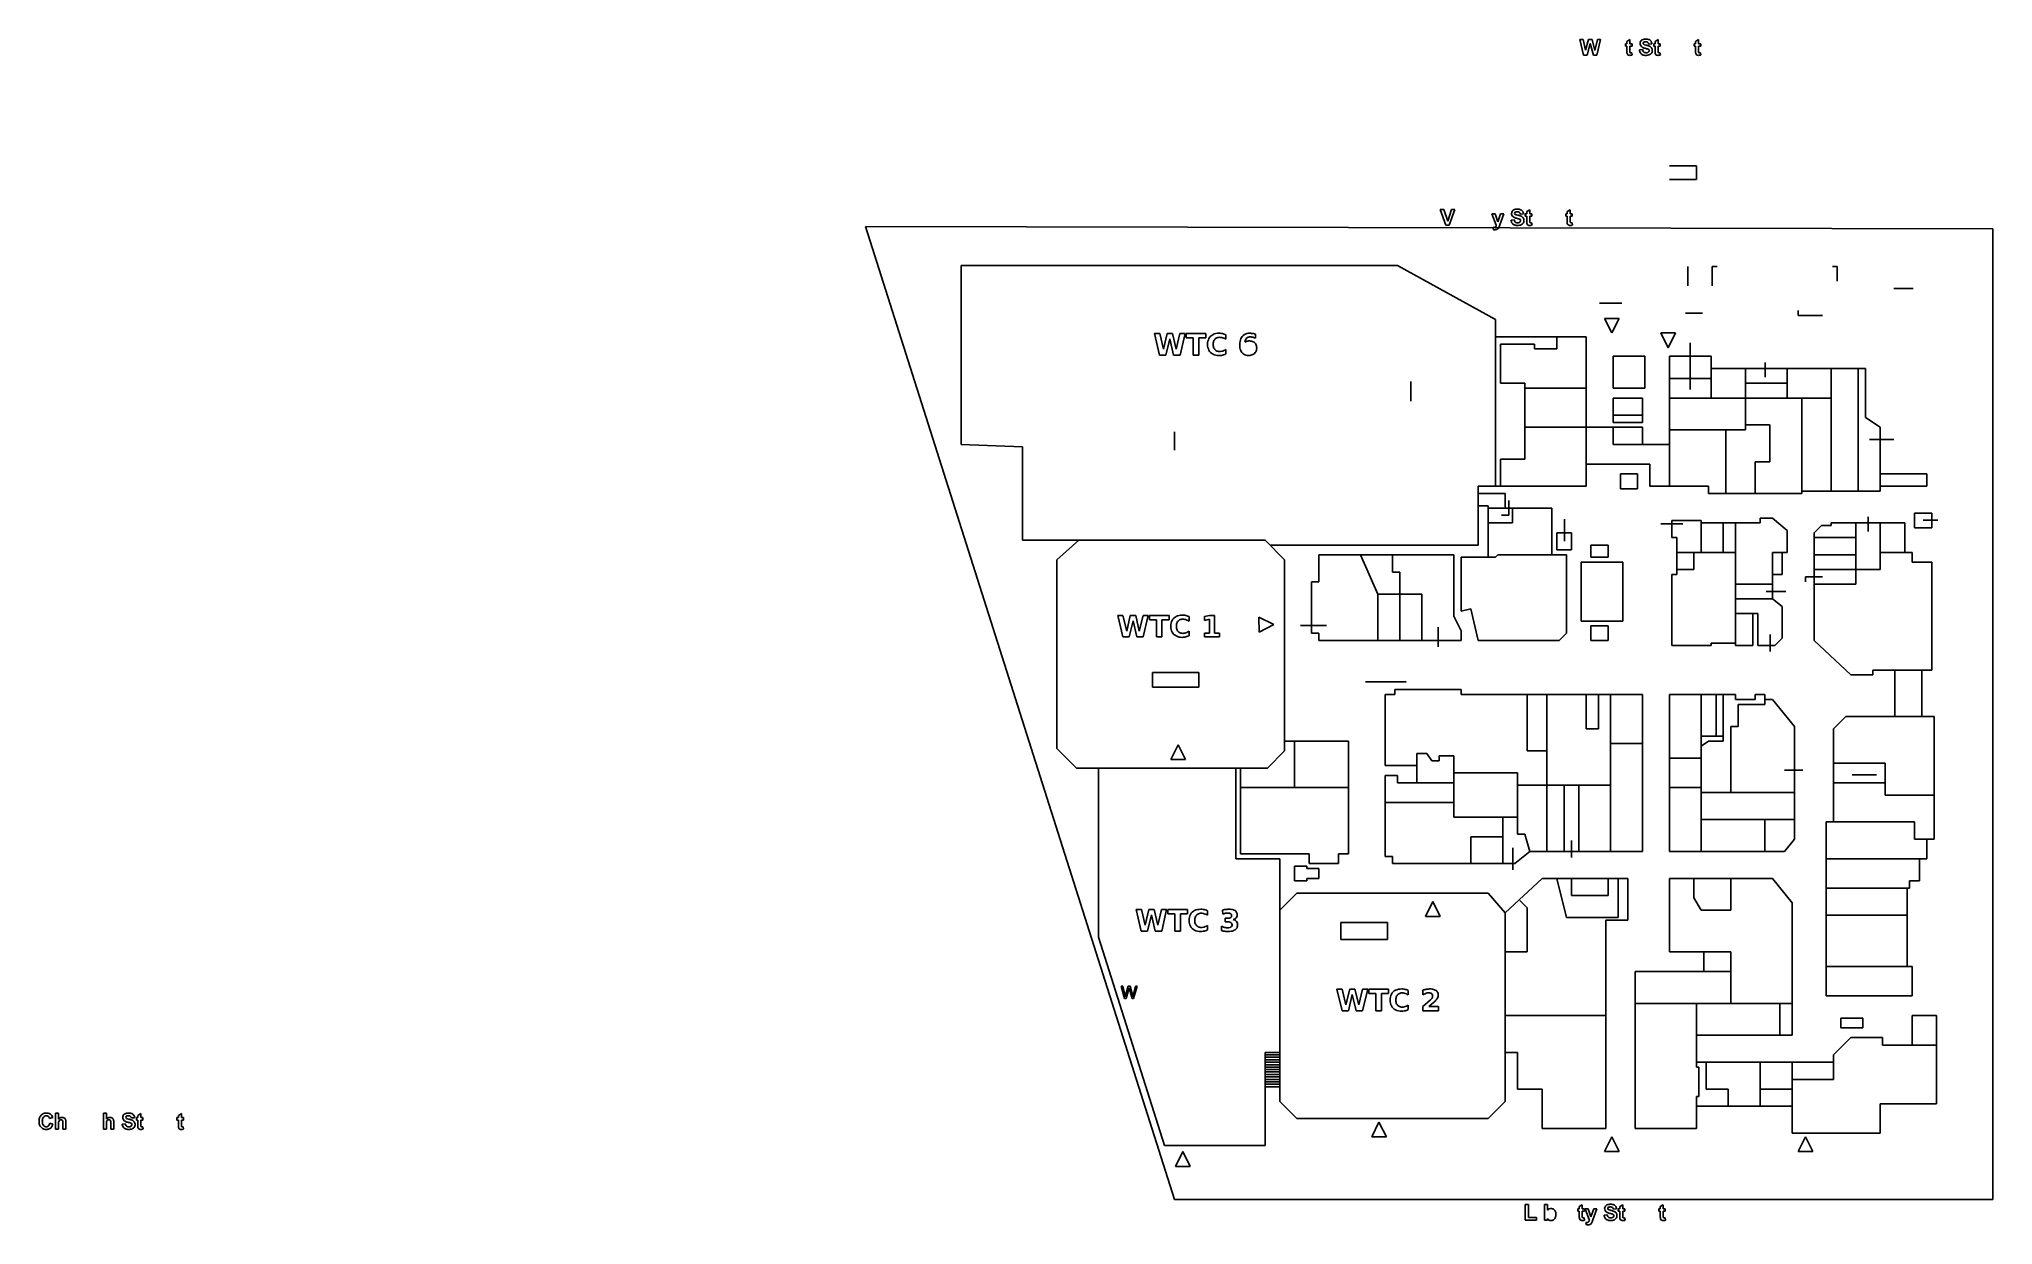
# Model space of a CAD drawing. Header units: metres. Extents: x 0 to 180, y 0 to 109.
import ezdxf

# ---------------------------------------------------------------- set-up
doc = ezdxf.new("R2010")
doc.units = ezdxf.units.M
doc.layers.add('DOOR', color=3, linetype='Continuous')
doc.layers.add('WALL', color=7, linetype='Continuous')

msp = doc.modelspace()

# ---------------------------------------------------------------- linework, layer by layer
at = {"layer": 'DOOR'}
for p, q in [((147.15, 77.08), (145.8, 77.08)), ((147.04, 74.59), (145.68, 74.59)), ((145.68, 73.92), (147.04, 73.92)), ((122.31, 62.63), (123.67, 62.63)), ((163.52, 58.11), (163.52, 59.47)), ((142.07, 59.02), (142.07, 57.66)), ((117.23, 57.55), (117.23, 56.19)), ((104.03, 49.53), (105.38, 49.53)), ((124.01, 46.26), (124.01, 44.9)), ((113.48, 42.39), (114.44, 43.35)), ((150.2, 42.31), (150.2, 40.95)), ((110.24, 37.23), (110.24, 38.58)), ((115.57, 30.26), (114.61, 29.3)), ((122.77, 27.86), (121.41, 27.86)), ((164.65, 23.12), (164.65, 21.76)), ((135.07, 18.26), (135.07, 16.91)), ((167.7, 19.05), (166.34, 19.05))]:
    msp.add_line(p, q, dxfattribs=at)
at = {"layer": 'WALL'}
for p, q in [((142.29, 107.76), (141.95, 109.21)), ((141.95, 109.21), (142.25, 109.21)), ((142.25, 109.21), (142.47, 108.21)), ((142.47, 108.21), (142.73, 109.21)), ((142.9, 108.84), (142.61, 107.76)), ((142.73, 109.21), (143.08, 109.21)), ((143.19, 107.76), (142.9, 108.84)), ((143.08, 109.21), (143.34, 108.19)), ((143.34, 108.19), (143.56, 109.21)), ((143.85, 109.21), (143.5, 107.76)), ((143.56, 109.21), (143.85, 109.21)), ((146.15, 108.59), (146.15, 108.81)), ((146.15, 108.81), (146.28, 108.81)), ((146.28, 108.59), (146.15, 108.59)), ((146.28, 109.02), (146.56, 109.18)), ((146.28, 108.81), (146.28, 109.02)), ((146.28, 108.13), (146.28, 108.59)), ((146.28, 108.04), (146.28, 108.13)), ((146.28, 107.97), (146.28, 108.04)), ((146.56, 109.18), (146.56, 108.81)), ((146.56, 108.81), (146.75, 108.81)), ((146.75, 108.59), (146.56, 108.59)), ((146.56, 108.59), (146.56, 108.16)), ((146.56, 108.16), (146.56, 108.09)), ((146.56, 108.09), (146.56, 108.02)), ((146.56, 108.02), (146.59, 107.97)), ((146.75, 108.81), (146.75, 108.59)), ((147.43, 108.23), (147.72, 108.26)), ((147.45, 108.15), (147.43, 108.23)), ((147.47, 108.08), (147.45, 108.15)), ((147.49, 108.01), (147.47, 108.08)), ((147.49, 108.87), (147.5, 108.94)), ((147.49, 108.77), (147.49, 108.87)), ((147.52, 108.67), (147.49, 108.77)), ((147.53, 107.96), (147.49, 108.01)), ((147.5, 108.94), (147.53, 109)), ((147.58, 108.58), (147.52, 108.67)), ((147.53, 109), (147.57, 109.07)), ((147.57, 109.07), (147.63, 109.12)), ((147.62, 108.54), (147.58, 108.58)), ((147.7, 108.48), (147.62, 108.54)), ((147.63, 109.12), (147.69, 109.17)), ((147.69, 109.17), (147.77, 109.2)), ((147.75, 108.46), (147.7, 108.48)), ((147.72, 108.26), (147.74, 108.17)), ((147.74, 108.17), (147.78, 108.1)), ((147.81, 108.43), (147.75, 108.46)), ((147.77, 109.2), (147.86, 109.22)), ((147.79, 108.91), (147.77, 108.85)), ((147.77, 108.85), (147.79, 108.79)), ((147.78, 108.1), (147.82, 108.05)), ((147.84, 108.96), (147.79, 108.91)), ((147.79, 108.79), (147.83, 108.75)), ((147.88, 108.41), (147.81, 108.43)), ((147.82, 108.05), (147.88, 108.01)), ((147.83, 108.75), (147.91, 108.71)), ((147.9, 108.98), (147.84, 108.96)), ((147.86, 109.22), (147.96, 109.23)), ((147.95, 108.39), (147.88, 108.41)), ((147.88, 108.01), (147.95, 107.99)), ((147.97, 108.99), (147.9, 108.98)), ((147.91, 108.71), (148.01, 108.68)), ((148.01, 108.38), (147.95, 108.39)), ((147.96, 109.23), (148.1, 109.23)), ((148.05, 108.99), (147.97, 108.99)), ((148.01, 108.68), (148.08, 108.66)), ((148.1, 108.35), (148.01, 108.38)), ((148.12, 108.98), (148.05, 108.99)), ((148.08, 108.66), (148.15, 108.65)), ((148.1, 109.23), (148.18, 109.22)), ((148.17, 108.34), (148.1, 108.35)), ((148.18, 108.96), (148.12, 108.98)), ((148.12, 107.98), (148.2, 108)), ((148.15, 108.65), (148.21, 108.63)), ((148.23, 108.31), (148.17, 108.34)), ((148.18, 109.22), (148.26, 109.21)), ((148.24, 108.9), (148.18, 108.96)), ((148.2, 108), (148.25, 108.04)), ((148.21, 108.63), (148.27, 108.61)), ((148.29, 108.27), (148.23, 108.31)), ((148.26, 108.85), (148.24, 108.9)), ((148.25, 108.04), (148.29, 108.08)), ((148.26, 109.21), (148.32, 109.18)), ((148.28, 108.78), (148.26, 108.85)), ((148.27, 108.61), (148.36, 108.58)), ((148.57, 108.79), (148.28, 108.78)), ((148.32, 108.21), (148.29, 108.27)), ((148.29, 108.08), (148.32, 108.15)), ((148.32, 109.18), (148.38, 109.15)), ((148.32, 108.15), (148.32, 108.21)), ((148.36, 108.58), (148.43, 108.54)), ((148.38, 109.15), (148.43, 109.12)), ((148.43, 109.12), (148.47, 109.07)), ((148.43, 108.54), (148.49, 108.49)), ((148.47, 109.07), (148.51, 109.03)), ((148.49, 108.49), (148.54, 108.44)), ((148.51, 109.03), (148.53, 108.97)), ((148.53, 108.97), (148.56, 108.92)), ((148.54, 108.44), (148.58, 108.38)), ((148.56, 108.92), (148.57, 108.86)), ((148.57, 108.86), (148.57, 108.79)), ((148.6, 108.06), (148.57, 107.98)), ((148.58, 108.38), (148.6, 108.31)), ((148.6, 108.31), (148.61, 108.22)), ((148.61, 108.14), (148.6, 108.06)), ((148.61, 108.22), (148.61, 108.14)), ((148.75, 108.59), (148.75, 108.81)), ((148.75, 108.81), (148.88, 108.81)), ((148.88, 108.59), (148.75, 108.59)), ((148.88, 109.02), (149.16, 109.18)), ((148.88, 108.81), (148.88, 109.02)), ((148.88, 108.13), (148.88, 108.59)), ((148.88, 108.04), (148.88, 108.13)), ((148.88, 107.97), (148.88, 108.04)), ((149.16, 109.18), (149.16, 108.81)), ((149.16, 108.81), (149.35, 108.81)), ((149.35, 108.59), (149.16, 108.59)), ((149.16, 108.59), (149.16, 108.16)), ((149.16, 108.16), (149.16, 108.09)), ((149.16, 108.09), (149.16, 108.02)), ((149.16, 108.02), (149.19, 107.97)), ((149.35, 108.81), (149.35, 108.59)), ((152.48, 108.59), (152.48, 108.81)), ((152.48, 108.81), (152.61, 108.81)), ((152.61, 108.59), (152.48, 108.59)), ((152.61, 109.02), (152.89, 109.18)), ((152.61, 108.81), (152.61, 109.02)), ((152.61, 108.13), (152.61, 108.59)), ((152.61, 108.04), (152.61, 108.13)), ((152.61, 107.97), (152.61, 108.04)), ((152.89, 109.18), (152.89, 108.81)), ((152.89, 108.81), (153.08, 108.81)), ((153.08, 108.59), (152.89, 108.59)), ((152.89, 108.59), (152.89, 108.16)), ((152.89, 108.16), (152.89, 108.09)), ((152.89, 108.09), (152.89, 108.02)), ((152.89, 108.02), (152.92, 107.97)), ((153.08, 108.81), (153.08, 108.59)), ((142.61, 107.76), (142.29, 107.76)), ((143.5, 107.76), (143.19, 107.76)), ((146.29, 107.91), (146.28, 107.97)), ((146.32, 107.84), (146.29, 107.91)), ((146.36, 107.79), (146.32, 107.84)), ((146.41, 107.76), (146.36, 107.79)), ((146.48, 107.74), (146.41, 107.76)), ((146.55, 107.73), (146.48, 107.74)), ((146.63, 107.74), (146.55, 107.73)), ((146.59, 107.97), (146.66, 107.97)), ((146.7, 107.75), (146.63, 107.74)), ((146.66, 107.97), (146.72, 107.98)), ((146.77, 107.77), (146.7, 107.75)), ((146.72, 107.98), (146.77, 107.77)), ((147.56, 107.9), (147.53, 107.96)), ((147.61, 107.86), (147.56, 107.9)), ((147.66, 107.82), (147.61, 107.86)), ((147.72, 107.79), (147.66, 107.82)), ((147.79, 107.76), (147.72, 107.79)), ((147.86, 107.74), (147.79, 107.76)), ((147.95, 107.73), (147.86, 107.74)), ((147.95, 107.99), (148.04, 107.98)), ((148.03, 107.73), (147.95, 107.73)), ((148.1, 107.73), (148.03, 107.73)), ((148.04, 107.98), (148.12, 107.98)), ((148.21, 107.74), (148.1, 107.73)), ((148.31, 107.77), (148.21, 107.74)), ((148.39, 107.8), (148.31, 107.77)), ((148.46, 107.85), (148.39, 107.8)), ((148.52, 107.91), (148.46, 107.85)), ((148.57, 107.98), (148.52, 107.91)), ((148.89, 107.91), (148.88, 107.97)), ((148.92, 107.84), (148.89, 107.91)), ((148.96, 107.79), (148.92, 107.84)), ((149.01, 107.76), (148.96, 107.79)), ((149.08, 107.74), (149.01, 107.76)), ((149.15, 107.73), (149.08, 107.74)), ((149.23, 107.74), (149.15, 107.73)), ((149.19, 107.97), (149.26, 107.97)), ((149.3, 107.75), (149.23, 107.74)), ((149.26, 107.97), (149.32, 107.98)), ((149.37, 107.77), (149.3, 107.75)), ((149.32, 107.98), (149.37, 107.77)), ((152.62, 107.91), (152.61, 107.97)), ((152.65, 107.84), (152.62, 107.91)), ((152.69, 107.79), (152.65, 107.84)), ((152.74, 107.76), (152.69, 107.79)), ((152.81, 107.74), (152.74, 107.76)), ((152.88, 107.73), (152.81, 107.74)), ((152.96, 107.74), (152.88, 107.73)), ((152.92, 107.97), (152.99, 107.97)), ((153.03, 107.75), (152.96, 107.74)), ((152.99, 107.97), (153.05, 107.98)), ((153.1, 107.77), (153.03, 107.75)), ((153.05, 107.98), (153.1, 107.77)), ((150.2, 97.55), (152.68, 97.55)), ((152.68, 97.55), (152.68, 96.31)), ((152.68, 96.31), (150.2, 96.31)), ((76.14, 91.98), (104.59, 2.35)), ((180, 91.75), (76.14, 91.98)), ((129.61, 92.09), (129.09, 93.55)), ((129.09, 93.55), (129.41, 93.55)), ((129.41, 93.55), (129.77, 92.47)), ((129.92, 92.09), (129.61, 92.09)), ((129.77, 92.47), (130.13, 93.55)), ((130.44, 93.55), (129.92, 92.09)), ((130.13, 93.55), (130.44, 93.55)), ((133.85, 93.15), (134.15, 93.15)), ((134.25, 92.09), (133.85, 93.15)), ((134, 91.67), (133.92, 91.9)), ((133.92, 91.9), (133.98, 91.89)), ((133.98, 91.89), (134.07, 91.89)), ((134.07, 91.89), (134.14, 91.91)), ((134.14, 91.91), (134.2, 91.96)), ((134.15, 93.15), (134.4, 92.4)), ((134.2, 91.96), (134.23, 92.03)), ((134.23, 92.03), (134.25, 92.09)), ((134.4, 92.4), (134.65, 93.15)), ((134.44, 91.82), (134.4, 91.78)), ((134.47, 91.89), (134.44, 91.82)), ((134.5, 91.95), (134.47, 91.89)), ((134.56, 92.13), (134.5, 91.95)), ((134.94, 93.15), (134.56, 92.13)), ((134.65, 93.15), (134.94, 93.15)), ((135.61, 92.56), (135.89, 92.59)), ((135.62, 92.49), (135.61, 92.56)), ((135.64, 92.42), (135.62, 92.49)), ((135.66, 92.35), (135.64, 92.42)), ((135.66, 93.2), (135.67, 93.27)), ((135.66, 93.11), (135.66, 93.2)), ((135.69, 93.01), (135.66, 93.11)), ((135.7, 92.29), (135.66, 92.35)), ((135.67, 93.27), (135.7, 93.34)), ((135.75, 92.91), (135.69, 93.01)), ((135.7, 93.34), (135.74, 93.4)), ((135.74, 92.24), (135.7, 92.29)), ((135.74, 93.4), (135.8, 93.46)), ((135.78, 92.19), (135.74, 92.24)), ((135.79, 92.87), (135.75, 92.91)), ((135.84, 92.15), (135.78, 92.19)), ((135.87, 92.82), (135.79, 92.87)), ((135.8, 93.46), (135.87, 93.5)), ((135.9, 92.12), (135.84, 92.15)), ((135.87, 93.5), (135.94, 93.54)), ((135.92, 92.79), (135.87, 92.82)), ((135.89, 92.59), (135.92, 92.51)), ((135.96, 92.1), (135.9, 92.12)), ((135.98, 92.77), (135.92, 92.79)), ((135.92, 92.51), (135.95, 92.43)), ((135.94, 93.54), (136.03, 93.56)), ((135.96, 93.25), (135.94, 93.19)), ((135.94, 93.19), (135.96, 93.12)), ((135.95, 92.43), (136, 92.38)), ((136.01, 93.29), (135.96, 93.25)), ((135.96, 93.12), (136.01, 93.08)), ((136.04, 92.08), (135.96, 92.1)), ((136.05, 92.75), (135.98, 92.77)), ((136, 92.38), (136.06, 92.34)), ((136.07, 93.31), (136.01, 93.29)), ((136.01, 93.08), (136.08, 93.05)), ((136.03, 93.56), (136.14, 93.57)), ((136.12, 92.07), (136.04, 92.08)), ((136.12, 92.73), (136.05, 92.75)), ((136.06, 92.34), (136.13, 92.32)), ((136.15, 93.33), (136.07, 93.31)), ((136.08, 93.05), (136.19, 93.02)), ((136.18, 92.71), (136.12, 92.73)), ((136.21, 92.07), (136.12, 92.07)), ((136.13, 92.32), (136.21, 92.31)), ((136.14, 93.57), (136.28, 93.57)), ((136.23, 93.33), (136.15, 93.33)), ((136.27, 92.69), (136.18, 92.71)), ((136.19, 93.02), (136.25, 93)), ((136.21, 92.31), (136.3, 92.32)), ((136.27, 92.07), (136.21, 92.07)), ((136.3, 93.32), (136.23, 93.33)), ((136.25, 93), (136.32, 92.98)), ((136.34, 92.67), (136.27, 92.69)), ((136.38, 92.08), (136.27, 92.07)), ((136.28, 93.57), (136.36, 93.56)), ((136.35, 93.29), (136.3, 93.32)), ((136.3, 92.32), (136.37, 92.34)), ((136.32, 92.98), (136.38, 92.97)), ((136.4, 92.65), (136.34, 92.67)), ((136.41, 93.24), (136.35, 93.29)), ((136.36, 93.56), (136.43, 93.54)), ((136.37, 92.34), (136.42, 92.37)), ((136.38, 92.97), (136.44, 92.95)), ((136.48, 92.1), (136.38, 92.08)), ((136.47, 92.6), (136.4, 92.65)), ((136.44, 93.19), (136.41, 93.24)), ((136.42, 92.37), (136.46, 92.42)), ((136.43, 93.54), (136.49, 93.52)), ((136.45, 93.12), (136.44, 93.19)), ((136.44, 92.95), (136.53, 92.91)), ((136.75, 93.13), (136.45, 93.12)), ((136.46, 92.42), (136.49, 92.49)), ((136.49, 92.55), (136.47, 92.6)), ((136.56, 92.14), (136.48, 92.1)), ((136.49, 93.52), (136.55, 93.49)), ((136.49, 92.49), (136.49, 92.55)), ((136.53, 92.91), (136.6, 92.88)), ((136.55, 93.49), (136.6, 93.45)), ((136.64, 92.19), (136.56, 92.14)), ((136.6, 93.45), (136.64, 93.41)), ((136.6, 92.88), (136.66, 92.83)), ((136.64, 93.41), (136.68, 93.36)), ((136.69, 92.25), (136.64, 92.19)), ((136.66, 92.83), (136.71, 92.78)), ((136.68, 93.36), (136.71, 93.31)), ((136.74, 92.32), (136.69, 92.25)), ((136.71, 93.31), (136.73, 93.26)), ((136.71, 92.78), (136.75, 92.71)), ((136.73, 93.26), (136.74, 93.2)), ((136.74, 93.2), (136.75, 93.13)), ((136.77, 92.39), (136.74, 92.32)), ((136.75, 92.71), (136.77, 92.64)), ((136.77, 92.64), (136.79, 92.56)), ((136.79, 92.47), (136.77, 92.39)), ((136.79, 92.56), (136.79, 92.47)), ((136.92, 92.92), (136.92, 93.15)), ((136.92, 93.15), (137.05, 93.15)), ((137.05, 92.92), (136.92, 92.92)), ((137.05, 93.35), (137.33, 93.52)), ((137.05, 93.15), (137.05, 93.35)), ((137.05, 92.46), (137.05, 92.92)), ((137.05, 92.38), (137.05, 92.46)), ((137.05, 92.31), (137.05, 92.38)), ((137.06, 92.25), (137.05, 92.31)), ((137.09, 92.17), (137.06, 92.25)), ((137.13, 92.12), (137.09, 92.17)), ((137.19, 92.09), (137.13, 92.12)), ((137.25, 92.07), (137.19, 92.09)), ((137.32, 92.07), (137.25, 92.07)), ((137.4, 92.07), (137.32, 92.07)), ((137.33, 93.52), (137.33, 93.15)), ((137.33, 93.15), (137.52, 93.15)), ((137.52, 92.92), (137.33, 92.92)), ((137.33, 92.92), (137.33, 92.5)), ((137.33, 92.5), (137.33, 92.42)), ((137.33, 92.42), (137.33, 92.36)), ((137.33, 92.36), (137.37, 92.31)), ((137.37, 92.31), (137.44, 92.3)), ((137.47, 92.09), (137.4, 92.07)), ((137.44, 92.3), (137.49, 92.32)), ((137.54, 92.11), (137.47, 92.09)), ((137.49, 92.32), (137.54, 92.11)), ((137.52, 93.15), (137.52, 92.92)), ((140.65, 92.92), (140.65, 93.15)), ((140.65, 93.15), (140.78, 93.15)), ((140.78, 92.92), (140.65, 92.92)), ((140.78, 93.35), (141.06, 93.52)), ((140.78, 93.15), (140.78, 93.35)), ((140.78, 92.46), (140.78, 92.92)), ((140.78, 92.38), (140.78, 92.46)), ((140.78, 92.31), (140.78, 92.38)), ((140.79, 92.25), (140.78, 92.31)), ((140.82, 92.17), (140.79, 92.25)), ((140.86, 92.12), (140.82, 92.17)), ((140.92, 92.09), (140.86, 92.12)), ((140.98, 92.07), (140.92, 92.09)), ((141.05, 92.07), (140.98, 92.07)), ((141.13, 92.07), (141.05, 92.07)), ((141.06, 93.52), (141.06, 93.15)), ((141.06, 93.15), (141.25, 93.15)), ((141.25, 92.92), (141.06, 92.92)), ((141.06, 92.92), (141.06, 92.5)), ((141.06, 92.5), (141.06, 92.42)), ((141.06, 92.42), (141.06, 92.36)), ((141.06, 92.36), (141.1, 92.31)), ((141.1, 92.31), (141.17, 92.3)), ((141.2, 92.09), (141.13, 92.07)), ((141.17, 92.3), (141.23, 92.32)), ((141.27, 92.11), (141.2, 92.09)), ((141.23, 92.32), (141.27, 92.11)), ((141.25, 93.15), (141.25, 92.92)), ((134.08, 91.66), (134, 91.67)), ((134.15, 91.67), (134.08, 91.66)), ((134.22, 91.68), (134.15, 91.67)), ((134.28, 91.69), (134.22, 91.68)), ((134.35, 91.73), (134.28, 91.69)), ((134.4, 91.78), (134.35, 91.73)), ((180, 2.35), (180, 91.75)), ((84.95, 88.37), (84.95, 71.88)), ((125.14, 88.37), (84.95, 88.37)), ((134.17, 83.4), (125.14, 88.37)), ((151.89, 86.49), (151.89, 88.29)), ((154.15, 86.49), (154.15, 88.29)), ((154.15, 88.29), (154.6, 88.29)), ((165.66, 88.29), (165.21, 88.29)), ((165.66, 86.94), (165.66, 88.29)), ((143.76, 84.91), (145.8, 84.91)), ((170.86, 86.26), (172.66, 86.26)), ((134.17, 68.05), (134.17, 83.4)), ((144.89, 82.16), (144.21, 83.51)), ((144.21, 83.51), (145.57, 83.51)), ((145.57, 83.51), (144.89, 82.16)), ((151.67, 84), (153.25, 84)), ((162.05, 83.78), (162.05, 84.23)), ((164.31, 83.78), (162.05, 83.78)), ((102.75, 82.1), (103.24, 82.1)), ((103.22, 80.13), (102.75, 82.1)), ((103.24, 82.1), (103.58, 80.67)), ((103.58, 80.67), (103.92, 82.1)), ((104.16, 81.63), (103.81, 80.13)), ((103.92, 82.1), (104.41, 82.1)), ((104.52, 80.13), (104.16, 81.63)), ((104.41, 82.1), (104.75, 80.67)), ((104.75, 80.67), (105.09, 82.1)), ((105.09, 82.1), (105.58, 82.1)), ((105.58, 82.1), (105.11, 80.13)), ((105.68, 82.1), (107.5, 82.1)), ((105.68, 81.72), (105.68, 82.1)), ((106.33, 81.72), (105.68, 81.72)), ((106.33, 80.13), (106.33, 81.72)), ((107.5, 81.72), (106.84, 81.72)), ((106.84, 81.72), (106.84, 80.13)), ((107.5, 82.1), (107.5, 81.72)), ((107.64, 81.11), (107.65, 81.26)), ((107.65, 80.96), (107.64, 81.11)), ((107.65, 81.26), (107.68, 81.4)), ((107.68, 81.4), (107.72, 81.54)), ((107.72, 81.54), (107.77, 81.65)), ((107.77, 81.65), (107.84, 81.76)), ((107.84, 81.76), (107.93, 81.86)), ((107.93, 81.86), (108.03, 81.94)), ((108.03, 81.94), (108.15, 82.01)), ((108.15, 82.01), (108.27, 82.07)), ((108.19, 81.3), (108.17, 81.21)), ((108.17, 81.21), (108.17, 81.11)), ((108.17, 81.11), (108.17, 81.01)), ((108.17, 81.01), (108.19, 80.92)), ((108.21, 81.39), (108.19, 81.3)), ((108.24, 81.46), (108.21, 81.39)), ((108.28, 81.53), (108.24, 81.46)), ((108.27, 82.07), (108.41, 82.11)), ((108.33, 81.59), (108.28, 81.53)), ((108.38, 81.65), (108.33, 81.59)), ((108.44, 81.69), (108.38, 81.65)), ((108.41, 82.11), (108.56, 82.13)), ((108.51, 81.72), (108.44, 81.69)), ((108.59, 81.75), (108.51, 81.72)), ((108.56, 82.13), (108.71, 82.14)), ((108.67, 81.76), (108.59, 81.75)), ((108.75, 81.77), (108.67, 81.76)), ((108.71, 82.14), (108.82, 82.13)), ((108.85, 81.76), (108.75, 81.77)), ((108.82, 82.13), (108.93, 82.12)), ((108.95, 81.75), (108.85, 81.76)), ((108.93, 82.12), (109.03, 82.1)), ((109.04, 81.72), (108.95, 81.75)), ((109.03, 82.1), (109.13, 82.07)), ((109.14, 81.69), (109.04, 81.72)), ((109.13, 82.07), (109.23, 82.03)), ((109.23, 81.64), (109.14, 81.69)), ((109.23, 82.03), (109.32, 81.99)), ((109.32, 81.58), (109.23, 81.64)), ((109.32, 81.99), (109.32, 81.58)), ((110.61, 81.08), (110.62, 81.24)), ((110.61, 80.93), (110.61, 81.08)), ((110.62, 81.24), (110.64, 81.39)), ((110.64, 81.39), (110.67, 81.52)), ((110.67, 81.52), (110.72, 81.64)), ((110.72, 81.64), (110.78, 81.75)), ((110.78, 81.75), (110.85, 81.85)), ((110.85, 81.85), (110.94, 81.94)), ((110.94, 81.94), (111.04, 82.01)), ((111.04, 82.01), (111.15, 82.06)), ((111.1, 81.38), (111.09, 81.3)), ((111.09, 81.3), (111.15, 81.34)), ((111.12, 81.45), (111.1, 81.38)), ((111.14, 81.52), (111.12, 81.45)), ((111.17, 81.58), (111.14, 81.52)), ((111.15, 82.06), (111.27, 82.1)), ((111.15, 81.34), (111.22, 81.37)), ((111.2, 81.63), (111.17, 81.58)), ((111.24, 81.67), (111.2, 81.63)), ((111.22, 81.37), (111.28, 81.4)), ((111.29, 81.71), (111.24, 81.67)), ((111.27, 82.1), (111.39, 82.13)), ((111.28, 81.4), (111.35, 81.41)), ((111.34, 81.74), (111.29, 81.71)), ((111.39, 81.77), (111.34, 81.74)), ((111.35, 81.41), (111.43, 81.43)), ((111.39, 82.13), (111.53, 82.13)), ((111.46, 81.79), (111.39, 81.77)), ((111.43, 81.43), (111.51, 81.43)), ((111.52, 81.8), (111.46, 81.79)), ((111.51, 81.43), (111.6, 81.42)), ((111.6, 81.8), (111.52, 81.8)), ((111.53, 82.13), (111.62, 82.13)), ((111.67, 81.8), (111.6, 81.8)), ((111.6, 81.42), (111.69, 81.41)), ((111.62, 82.13), (111.71, 82.12)), ((111.74, 81.79), (111.67, 81.8)), ((111.69, 81.41), (111.78, 81.38)), ((111.71, 82.12), (111.8, 82.11)), ((111.81, 81.77), (111.74, 81.79)), ((111.78, 81.38), (111.86, 81.35)), ((111.8, 82.11), (111.88, 82.1)), ((111.89, 81.75), (111.81, 81.77)), ((111.86, 81.35), (111.93, 81.31)), ((111.88, 82.1), (111.97, 82.08)), ((111.97, 81.72), (111.89, 81.75)), ((111.93, 81.31), (111.99, 81.25)), ((111.97, 82.08), (112.05, 82.05)), ((112.05, 81.68), (111.97, 81.72)), ((111.99, 81.25), (112.05, 81.19)), ((112.05, 82.05), (112.05, 81.68)), ((112.05, 81.19), (112.1, 81.12)), ((112.1, 81.12), (112.13, 81.05)), ((112.13, 81.05), (112.16, 80.97)), ((134.17, 81.82), (142.52, 81.82)), ((137.78, 81.14), (134.62, 81.14)), ((134.62, 81.14), (134.62, 77.53)), ((137.78, 80.69), (137.78, 81.14)), ((139.81, 81.82), (139.81, 80.69)), ((142.52, 81.82), (142.52, 68.05)), ((150.08, 80.8), (149.41, 82.16)), ((149.41, 82.16), (150.76, 82.16)), ((150.76, 82.16), (150.08, 80.8)), ((152.12, 76.96), (152.12, 81.25)), ((103.81, 80.13), (103.22, 80.13)), ((105.11, 80.13), (104.52, 80.13)), ((106.84, 80.13), (106.33, 80.13)), ((107.68, 80.82), (107.65, 80.96)), ((107.72, 80.69), (107.68, 80.82)), ((107.77, 80.57), (107.72, 80.69)), ((107.84, 80.46), (107.77, 80.57)), ((107.93, 80.36), (107.84, 80.46)), ((108.03, 80.28), (107.93, 80.36)), ((108.15, 80.21), (108.03, 80.28)), ((108.27, 80.16), (108.15, 80.21)), ((108.19, 80.92), (108.21, 80.84)), ((108.21, 80.84), (108.24, 80.76)), ((108.24, 80.76), (108.28, 80.69)), ((108.41, 80.12), (108.27, 80.16)), ((108.28, 80.69), (108.33, 80.63)), ((108.33, 80.63), (108.38, 80.58)), ((108.38, 80.58), (108.44, 80.53)), ((108.56, 80.09), (108.41, 80.12)), ((108.44, 80.53), (108.51, 80.5)), ((108.51, 80.5), (108.59, 80.48)), ((108.71, 80.09), (108.56, 80.09)), ((108.59, 80.48), (108.67, 80.46)), ((108.67, 80.46), (108.75, 80.46)), ((108.82, 80.09), (108.71, 80.09)), ((108.75, 80.46), (108.85, 80.46)), ((108.93, 80.1), (108.82, 80.09)), ((108.85, 80.46), (108.95, 80.48)), ((109.03, 80.12), (108.93, 80.1)), ((108.95, 80.48), (109.04, 80.5)), ((109.13, 80.15), (109.03, 80.12)), ((109.04, 80.5), (109.14, 80.54)), ((109.23, 80.19), (109.13, 80.15)), ((109.14, 80.54), (109.23, 80.58)), ((109.23, 80.58), (109.32, 80.64)), ((109.32, 80.23), (109.23, 80.19)), ((109.32, 80.64), (109.32, 80.23)), ((110.63, 80.79), (110.61, 80.93)), ((110.66, 80.66), (110.63, 80.79)), ((110.7, 80.54), (110.66, 80.66)), ((110.75, 80.44), (110.7, 80.54)), ((110.82, 80.35), (110.75, 80.44)), ((110.89, 80.27), (110.82, 80.35)), ((110.98, 80.2), (110.89, 80.27)), ((111.07, 80.15), (110.98, 80.2)), ((111.18, 80.12), (111.07, 80.15)), ((111.29, 80.09), (111.18, 80.12)), ((111.42, 80.09), (111.29, 80.09)), ((111.53, 80.09), (111.42, 80.09)), ((111.63, 80.11), (111.53, 80.09)), ((111.73, 80.14), (111.63, 80.11)), ((111.82, 80.17), (111.73, 80.14)), ((111.9, 80.22), (111.82, 80.17)), ((111.97, 80.28), (111.9, 80.22)), ((112.04, 80.35), (111.97, 80.28)), ((112.09, 80.42), (112.04, 80.35)), ((112.13, 80.5), (112.09, 80.42)), ((112.16, 80.59), (112.13, 80.5)), ((112.16, 80.97), (112.17, 80.88)), ((112.17, 80.68), (112.16, 80.59)), ((112.17, 80.88), (112.18, 80.79)), ((112.18, 80.79), (112.17, 80.68)), ((139.81, 80.69), (137.78, 80.69)), ((145, 80.01), (147.94, 80.01)), ((145, 77.08), (145, 80.01)), ((147.94, 80.01), (147.94, 77.08)), ((154.04, 80.01), (150.2, 80.01)), ((150.2, 80.01), (150.2, 71.88)), ((154.04, 78.88), (154.04, 80.01)), ((159.03, 78.09), (159.03, 79.45)), ((126.38, 77.68), (126.38, 75.88)), ((134.62, 77.53), (136.88, 77.53)), ((136.88, 77.53), (136.88, 77.08)), ((150.2, 77.98), (154.04, 77.98)), ((168.26, 78.88), (154.04, 78.88)), ((154.04, 78.88), (154.04, 76.17)), ((157.2, 78.88), (157.2, 73.24)), ((161.03, 77.53), (157.2, 77.53)), ((161.03, 78.88), (161.03, 76.17)), ((165.1, 78.88), (165.1, 67.6)), ((167.58, 78.88), (167.58, 67.6)), ((168.26, 74.37), (168.26, 78.88)), ((136.88, 77.08), (142.52, 77.08)), ((136.88, 70.53), (136.88, 77.08)), ((145.8, 77.08), (145, 77.08)), ((145, 76.17), (147.71, 76.17)), ((145, 74.59), (145, 76.17)), ((147.94, 77.08), (147.15, 77.08)), ((147.71, 76.17), (147.71, 74.59)), ((150.2, 76.17), (165.1, 76.17)), ((162.39, 67.6), (162.39, 76.17)), ((145.68, 74.59), (145, 74.59)), ((147.71, 74.59), (145, 74.59)), ((145, 74.59), (145, 73.92)), ((145, 73.92), (145.68, 73.92)), ((147.71, 74.59), (147.04, 74.59)), ((147.04, 73.92), (147.71, 73.92)), ((147.71, 73.92), (147.71, 74.59)), ((169.61, 73.47), (168.26, 74.37)), ((104.59, 73.05), (104.59, 71.36)), ((142.52, 73.47), (136.88, 73.47)), ((145, 73.47), (142.52, 73.47)), ((145, 71.88), (145, 73.47)), ((145, 73.47), (147.71, 73.47)), ((147.71, 73.47), (147.71, 71.88)), ((157.2, 73.24), (150.2, 73.24)), ((155.39, 67.37), (155.39, 73.24)), ((159.45, 73.69), (157.2, 73.69)), ((159.45, 70.3), (159.45, 73.69)), ((168.63, 72.36), (170.88, 72.36)), ((169.61, 69.18), (169.61, 73.47)), ((84.95, 71.88), (90.59, 71.66)), ((90.59, 71.66), (90.59, 63.08)), ((134.62, 68.05), (134.62, 70.53)), ((134.62, 70.53), (136.88, 70.53)), ((150.2, 71.88), (145, 71.88)), ((150.2, 68.05), (150.2, 71.88)), ((158.1, 67.37), (158.1, 70.3)), ((158.1, 70.3), (159.45, 70.3)), ((142.52, 70.08), (148.39, 70.08)), ((145.68, 69.18), (145.68, 67.82)), ((147.26, 69.18), (145.68, 69.18)), ((147.26, 67.82), (147.26, 69.18)), ((148.39, 70.08), (148.39, 68.05)), ((173.9, 69.18), (169.61, 69.18)), ((169.61, 69.18), (169.61, 68.05)), ((173.9, 68.05), (173.9, 69.18)), ((132.59, 62.63), (132.59, 68.05)), ((132.59, 68.05), (134.17, 68.05)), ((132.59, 67.37), (135.07, 67.37)), ((142.52, 68.05), (134.17, 68.05)), ((135.07, 67.37), (135.07, 66.01)), ((135.41, 65.37), (135.41, 66.72)), ((145.68, 67.82), (147.26, 67.82)), ((148.39, 68.05), (150.2, 68.05)), ((150.2, 68.05), (153.81, 68.05)), ((153.81, 68.05), (153.81, 67.37)), ((153.81, 67.37), (162.39, 67.37)), ((162.39, 67.37), (162.39, 67.6)), ((162.39, 67.6), (169.61, 67.6)), ((169.61, 67.6), (169.61, 68.05)), ((169.61, 68.05), (173.9, 68.05)), ((133.49, 66.24), (132.59, 66.24)), ((133.49, 66.01), (133.49, 66.24)), ((135.07, 66.01), (133.49, 66.01)), ((133.49, 61.5), (133.49, 66.01)), ((134.73, 65.37), (135.41, 65.37)), ((135.07, 66.01), (139.36, 66.01)), ((135.75, 64.66), (135.75, 66.01)), ((139.36, 66.01), (139.36, 61.73)), ((140.52, 62.97), (140.52, 65)), ((150.42, 63.31), (150.42, 64.89)), ((150.42, 64.89), (153.13, 64.89)), ((153.13, 64.89), (153.13, 64.66)), ((158.55, 64.66), (158.55, 65.11)), ((158.55, 65.11), (159.68, 65.11)), ((159.68, 65.11), (161.03, 63.98)), ((168.51, 63.87), (168.51, 65.22)), ((172.78, 65.56), (172.78, 64.21)), ((174.36, 65.56), (172.78, 65.56)), ((173.57, 64.91), (174.92, 64.91)), ((174.36, 64.21), (174.36, 65.56)), ((90.59, 63.08), (112.94, 63.08)), ((95.79, 63.08), (93.75, 61.27)), ((112.94, 63.08), (95.79, 63.08)), ((112.94, 63.08), (113.4, 62.63)), ((114.75, 61.27), (112.94, 63.08)), ((133.49, 64.66), (135.75, 64.66)), ((139.81, 63.76), (139.81, 62.18)), ((141.17, 63.76), (139.81, 63.76)), ((141.17, 62.18), (141.17, 63.76)), ((151.44, 64.59), (149.41, 64.59)), ((150.88, 63.31), (150.42, 63.31)), ((150.88, 59.92), (150.88, 63.31)), ((153.13, 64.66), (158.55, 64.66)), ((153.13, 61.95), (153.13, 64.66)), ((155.16, 61.95), (155.16, 64.66)), ((156.29, 57.66), (156.29, 64.66)), ((161.03, 63.98), (161.03, 61.95)), ((163.52, 63.76), (164.2, 64.43)), ((163.52, 59.47), (163.52, 63.76)), ((163.52, 63.31), (167.36, 63.31)), ((164.2, 64.43), (165.1, 64.43)), ((165.1, 64.43), (165.1, 64.66)), ((165.1, 64.66), (171.87, 64.66)), ((167.36, 59.02), (167.36, 64.66)), ((169.61, 64.66), (169.61, 60.37)), ((171.87, 64.66), (171.87, 61.95)), ((172.78, 64.21), (174.36, 64.21)), ((93.75, 61.27), (93.75, 43.89)), ((113.4, 62.63), (122.31, 62.63)), ((114.75, 43.66), (114.75, 61.27)), ((117.91, 61.73), (117.91, 59.24)), ((130.33, 61.73), (117.91, 61.73)), ((123.33, 58.11), (121.75, 61.73)), ((123.67, 62.63), (132.59, 62.63)), ((124.69, 61.73), (124.69, 60.14)), ((130.33, 56.08), (130.33, 61.73)), ((131.01, 56.53), (131.01, 61.5)), ((131.01, 61.5), (134.17, 61.5)), ((134.17, 61.5), (134.39, 61.73)), ((134.39, 61.73), (139.36, 61.73)), ((139.36, 61.73), (140.72, 61.73)), ((139.81, 62.18), (141.17, 62.18)), ((140.72, 61.73), (140.72, 54.5)), ((142.97, 62.63), (142.97, 61.5)), ((144.55, 62.63), (142.97, 62.63)), ((142.97, 61.5), (144.55, 61.5)), ((144.55, 61.5), (144.55, 62.63)), ((150.88, 61.95), (156.29, 61.95)), ((152.46, 60.37), (152.46, 61.95)), ((152.46, 61.95), (153.13, 61.95)), ((159.68, 59.02), (159.68, 61.95)), ((159.68, 61.95), (160.58, 61.95)), ((161.03, 61.95), (160.58, 61.95)), ((160.58, 61.95), (160.58, 59.92)), ((163.52, 61.73), (167.36, 61.73)), ((171.87, 61.95), (169.61, 61.95)), ((171.87, 61.95), (172.55, 61.95)), ((172.55, 61.95), (172.55, 61.05)), ((124.69, 60.14), (125.36, 60.14)), ((125.36, 60.14), (125.36, 53.82)), ((142.07, 61.05), (142.07, 59.02)), ((145.91, 61.05), (142.07, 61.05)), ((145.91, 55.63), (145.91, 61.05)), ((150.42, 53.37), (150.42, 59.92)), ((150.42, 59.92), (150.88, 59.92)), ((150.88, 60.37), (152.46, 60.37)), ((160.58, 59.92), (159.68, 59.92)), ((159.68, 59.92), (159.68, 57.66)), ((164.31, 59.7), (162.73, 59.7)), ((162.73, 59.7), (162.73, 59.25)), ((169.61, 60.37), (163.52, 60.37)), ((172.55, 61.05), (174.36, 61.05)), ((174.36, 61.05), (174.36, 51.11)), ((117.91, 59.24), (117.23, 59.24)), ((117.23, 59.24), (117.23, 57.55)), ((123.33, 53.82), (123.33, 58.11)), ((127.39, 58.11), (123.33, 58.11)), ((127.39, 53.82), (127.39, 58.11)), ((142.07, 57.66), (142.07, 55.63)), ((156.29, 59.02), (159.68, 59.02)), ((159.68, 57.66), (156.29, 57.66)), ((156.29, 57.66), (156.29, 53.6)), ((159.12, 58.34), (160.92, 58.34)), ((160.58, 56.98), (159.68, 57.66)), ((163.52, 59.02), (167.36, 59.02)), ((163.52, 53.82), (163.52, 58.11)), ((99.37, 56.14), (99.85, 56.14)), ((99.84, 54.16), (99.37, 56.14)), ((99.85, 56.14), (100.2, 54.7)), ((100.2, 54.7), (100.53, 56.14)), ((100.53, 56.14), (101.03, 56.14)), ((101.03, 56.14), (101.36, 54.7)), ((101.36, 54.7), (101.71, 56.14)), ((101.71, 56.14), (102.19, 56.14)), ((102.19, 56.14), (101.72, 54.16)), ((102.29, 56.14), (104.11, 56.14)), ((102.29, 55.75), (102.29, 56.14)), ((104.11, 56.14), (104.11, 55.75)), ((104.46, 55.8), (104.55, 55.9)), ((104.55, 55.9), (104.65, 55.98)), ((104.65, 55.98), (104.76, 56.05)), ((104.76, 56.05), (104.89, 56.1)), ((104.89, 56.1), (105.02, 56.14)), ((105.02, 56.14), (105.17, 56.16)), ((105.17, 56.16), (105.33, 56.17)), ((105.37, 55.8), (105.28, 55.8)), ((105.33, 56.17), (105.44, 56.17)), ((105.47, 55.8), (105.37, 55.8)), ((105.44, 56.17), (105.54, 56.16)), ((105.54, 56.16), (105.64, 56.14)), ((105.64, 56.14), (105.74, 56.11)), ((105.74, 56.11), (105.84, 56.07)), ((105.84, 56.07), (105.94, 56.03)), ((105.94, 56.03), (105.94, 55.62)), ((107.36, 56.04), (107.82, 56.14)), ((107.36, 55.69), (107.36, 56.04)), ((107.82, 56.14), (108.3, 56.14)), ((108.3, 56.14), (108.3, 54.51)), ((112.38, 55.97), (113.74, 55.3)), ((112.39, 54.61), (112.38, 55.97)), ((117.23, 56.19), (117.23, 54.5)), ((131.01, 54.73), (130.33, 56.08)), ((131.91, 56.76), (131.01, 56.53)), ((132.59, 53.82), (131.91, 56.76)), ((156.29, 56.31), (157.87, 56.31)), ((157.87, 53.37), (157.87, 56.31)), ((157.87, 56.31), (158.33, 56.31)), ((158.33, 56.31), (158.33, 53.37)), ((160.58, 54.05), (160.58, 56.98)), ((100.42, 54.16), (99.84, 54.16)), ((100.78, 55.66), (100.42, 54.16)), ((101.14, 54.16), (100.78, 55.66)), ((101.72, 54.16), (101.14, 54.16)), ((102.94, 55.75), (102.29, 55.75)), ((102.94, 54.16), (102.94, 55.75)), ((103.45, 54.16), (102.94, 54.16)), ((104.11, 55.75), (103.45, 55.75)), ((103.45, 55.75), (103.45, 54.16)), ((104.26, 55.3), (104.29, 55.44)), ((104.26, 55.15), (104.26, 55.3)), ((104.26, 55), (104.26, 55.15)), ((104.29, 54.85), (104.26, 55)), ((104.29, 55.44), (104.33, 55.57)), ((104.33, 54.72), (104.29, 54.85)), ((104.33, 55.57), (104.39, 55.69)), ((104.39, 54.6), (104.33, 54.72)), ((104.39, 55.69), (104.46, 55.8)), ((104.46, 54.5), (104.39, 54.6)), ((104.55, 54.4), (104.46, 54.5)), ((104.65, 54.31), (104.55, 54.4)), ((104.76, 54.25), (104.65, 54.31)), ((104.89, 54.19), (104.76, 54.25)), ((104.79, 55.25), (104.78, 55.15)), ((104.78, 55.15), (104.79, 55.05)), ((104.8, 55.34), (104.79, 55.25)), ((104.79, 55.05), (104.8, 54.96)), ((104.82, 55.42), (104.8, 55.34)), ((104.8, 54.96), (104.82, 54.87)), ((104.85, 55.5), (104.82, 55.42)), ((104.82, 54.87), (104.85, 54.8)), ((104.89, 55.57), (104.85, 55.5)), ((104.85, 54.8), (104.89, 54.73)), ((104.94, 55.63), (104.89, 55.57)), ((104.89, 54.73), (104.94, 54.67)), ((105.02, 54.15), (104.89, 54.19)), ((104.99, 55.68), (104.94, 55.63)), ((104.94, 54.67), (104.99, 54.61)), ((105.06, 55.73), (104.99, 55.68)), ((104.99, 54.61), (105.06, 54.57)), ((105.17, 54.13), (105.02, 54.15)), ((105.12, 55.76), (105.06, 55.73)), ((105.06, 54.57), (105.12, 54.54)), ((105.2, 55.78), (105.12, 55.76)), ((105.12, 54.54), (105.2, 54.51)), ((105.33, 54.12), (105.17, 54.13)), ((105.28, 55.8), (105.2, 55.78)), ((105.2, 54.51), (105.28, 54.5)), ((105.28, 54.5), (105.37, 54.49)), ((105.44, 54.13), (105.33, 54.12)), ((105.37, 54.49), (105.47, 54.5)), ((105.54, 54.14), (105.44, 54.13)), ((105.56, 55.78), (105.47, 55.8)), ((105.47, 54.5), (105.56, 54.51)), ((105.64, 54.16), (105.54, 54.14)), ((105.66, 55.76), (105.56, 55.78)), ((105.56, 54.51), (105.66, 54.54)), ((105.74, 54.19), (105.64, 54.16)), ((105.75, 55.72), (105.66, 55.76)), ((105.66, 54.54), (105.75, 54.57)), ((105.84, 54.23), (105.74, 54.19)), ((105.84, 55.68), (105.75, 55.72)), ((105.75, 54.57), (105.84, 54.62)), ((105.94, 55.62), (105.84, 55.68)), ((105.84, 54.62), (105.94, 54.68)), ((105.94, 54.27), (105.84, 54.23)), ((105.94, 54.68), (105.94, 54.27)), ((107.82, 55.79), (107.36, 55.69)), ((107.37, 54.51), (107.82, 54.51)), ((107.37, 54.16), (107.37, 54.51)), ((108.75, 54.16), (107.37, 54.16)), ((107.82, 54.51), (107.82, 55.79)), ((108.3, 54.51), (108.75, 54.51)), ((108.75, 54.51), (108.75, 54.16)), ((113.74, 55.3), (112.39, 54.61)), ((116.22, 55.22), (118.59, 55.22)), ((117.23, 54.5), (117.91, 54.5)), ((117.91, 54.5), (117.91, 53.82)), ((128.89, 55.06), (128.89, 53.26)), ((131.01, 53.82), (131.01, 54.73)), ((140.72, 54.5), (140.04, 53.82)), ((142.07, 55.63), (145.91, 55.63)), ((142.97, 55.18), (142.97, 53.82)), ((144.55, 55.18), (142.97, 55.18)), ((144.55, 53.82), (144.55, 55.18)), ((159.48, 54.39), (159.48, 52.81)), ((159.91, 53.37), (160.58, 54.05)), ((117.91, 53.82), (131.01, 53.82)), ((140.04, 53.82), (132.59, 53.82)), ((142.97, 53.82), (144.55, 53.82)), ((150.42, 53.37), (154.04, 53.37)), ((154.04, 53.37), (154.04, 53.6)), ((154.04, 53.6), (156.29, 53.6)), ((156.29, 53.6), (156.29, 53.37)), ((156.29, 53.37), (157.87, 53.37)), ((158.33, 53.37), (159.91, 53.37)), ((166.91, 50.66), (163.52, 53.82)), ((102.56, 50.89), (102.56, 49.53)), ((106.85, 50.89), (102.56, 50.89)), ((106.85, 49.53), (106.85, 50.89)), ((168.94, 50.66), (166.91, 50.66)), ((174.36, 51.11), (168.94, 51.11)), ((168.94, 51.11), (168.94, 50.66)), ((173.45, 51.11), (170.97, 51.11)), ((170.97, 51.11), (170.97, 46.82)), ((173.45, 46.82), (173.45, 51.11)), ((102.56, 49.53), (104.03, 49.53)), ((105.38, 49.53), (106.85, 49.53)), ((122.2, 50.03), (125.93, 50.03)), ((124.91, 48.86), (124.01, 48.86)), ((124.01, 48.86), (124.01, 46.26)), ((131.01, 49.31), (124.91, 49.31)), ((124.91, 49.31), (124.91, 48.86)), ((131.01, 48.86), (131.01, 49.31)), ((147.71, 48.86), (131.01, 48.86)), ((137.1, 48.86), (137.1, 43.66)), ((138.91, 34.41), (138.91, 48.86)), ((142.52, 45.69), (142.52, 48.86)), ((143.65, 48.86), (143.65, 45.69)), ((144.78, 48.86), (144.78, 40.5)), ((147.71, 34.41), (147.71, 48.86)), ((150.2, 48.86), (150.2, 42.31)), ((156.29, 48.86), (150.2, 48.86)), ((153.13, 34.41), (153.13, 48.86)), ((154.49, 48.86), (154.49, 45.02)), ((155.16, 48.86), (155.16, 44.57)), ((156.29, 48.4), (156.29, 48.86)), ((159, 48.86), (158.1, 48.86)), ((158.1, 48.86), (158.1, 48.4)), ((159, 48.4), (159, 48.86)), ((158.1, 48.4), (156.29, 48.4)), ((159, 47.95), (156.52, 47.95)), ((156.52, 47.95), (156.52, 45.92)), ((159.68, 48.4), (159, 48.4)), ((159, 48.4), (159, 47.95)), ((161.71, 45.92), (159.68, 48.4)), ((165.32, 45.69), (166.45, 46.82)), ((166.45, 46.82), (174.58, 46.82)), ((174.58, 46.82), (174.58, 35.54)), ((143.65, 45.69), (142.52, 45.69)), ((153.13, 45.02), (155.16, 45.02)), ((156.52, 45.92), (155.84, 45.92)), ((155.84, 45.92), (155.84, 39.82)), ((161.71, 35.54), (161.71, 45.92)), ((165.32, 37.12), (165.32, 45.69)), ((93.75, 43.89), (95.56, 42.08)), ((104.25, 42.87), (104.93, 44.23)), ((104.93, 44.23), (105.61, 42.87)), ((114.44, 43.35), (114.75, 43.66)), ((120.62, 44.57), (114.75, 44.57)), ((115.65, 44.57), (115.65, 40.28)), ((120.62, 34.18), (120.62, 44.57)), ((124.01, 44.9), (124.01, 42.31)), ((126.94, 42.31), (126.94, 43.44)), ((126.94, 43.44), (127.85, 43.44)), ((127.85, 43.44), (128.3, 42.76)), ((128.97, 42.76), (128.97, 43.21)), ((128.97, 43.21), (130.33, 43.21)), ((130.33, 43.21), (130.33, 40.73)), ((137.1, 43.66), (138.91, 43.66)), ((147.71, 44.34), (144.78, 44.34)), ((153.81, 44.57), (153.13, 44.11)), ((155.16, 44.57), (153.81, 44.57)), ((95.56, 42.08), (113.17, 42.08)), ((110.24, 42.08), (97.59, 42.08)), ((97.59, 42.08), (97.59, 26.5)), ((105.61, 42.87), (104.25, 42.87)), ((110.24, 38.58), (110.24, 42.08)), ((110.69, 42.08), (110.69, 34.18)), ((113.17, 42.08), (113.48, 42.39)), ((124.01, 42.31), (126.94, 42.31)), ((124.01, 41.41), (124.01, 33.95)), ((125.14, 41.41), (124.01, 41.41)), ((125.14, 40.73), (125.14, 41.41)), ((126.94, 42.31), (126.94, 40.73)), ((128.3, 42.76), (128.97, 42.76)), ((130.33, 38.92), (130.33, 41.63)), ((130.33, 41.63), (136.2, 41.63)), ((136.2, 41.63), (136.2, 37.57)), ((150.2, 42.99), (153.13, 42.99)), ((160.81, 41.9), (162.5, 41.9)), ((170.07, 42.53), (165.32, 42.53)), ((167.02, 41.45), (169.28, 41.45)), ((170.07, 39.6), (170.07, 42.53)), ((110.69, 40.28), (120.62, 40.28)), ((130.33, 40.73), (125.14, 40.73)), ((136.2, 40.5), (144.78, 40.5)), ((140.49, 40.5), (140.49, 34.41)), ((141.84, 34.41), (141.84, 40.5)), ((144.78, 40.5), (144.78, 34.41)), ((150.2, 40.95), (150.2, 34.41)), ((150.2, 40.28), (153.13, 40.28)), ((153.13, 39.82), (161.71, 39.82)), ((170.07, 40.73), (165.32, 40.73)), ((124.01, 38.92), (130.33, 38.92)), ((130.33, 37.57), (130.33, 38.92)), ((174.58, 39.6), (170.07, 39.6)), ((110.24, 33.73), (110.24, 37.23)), ((136.2, 37.57), (130.33, 37.57)), ((134.85, 33.28), (134.85, 37.57)), ((136.2, 37.57), (136.2, 35.99)), ((153.13, 37.34), (161.71, 37.34)), ((159, 37.34), (159, 34.41)), ((164.65, 31.25), (164.65, 37.12)), ((164.65, 37.12), (165.32, 37.12)), ((172.78, 37.12), (165.32, 37.12)), ((172.78, 35.54), (172.78, 37.12)), ((131.91, 33.28), (131.91, 35.76)), ((131.91, 35.76), (134.85, 35.76)), ((134.85, 35.76), (134.85, 33.28)), ((135.78, 34.74), (135.78, 32.71)), ((135.97, 33.28), (137.33, 34.41)), ((136.2, 35.99), (136.88, 35.99)), ((136.88, 35.99), (137.33, 34.41)), ((137.33, 34.41), (147.71, 34.41)), ((141.19, 35.42), (141.19, 33.84)), ((150.2, 34.41), (160.81, 34.41)), ((160.81, 34.41), (161.71, 35.54)), ((173.9, 35.54), (172.78, 35.54)), ((174.58, 35.54), (173.9, 35.54)), ((173.9, 35.54), (173.9, 33.73)), ((114.3, 33.73), (110.24, 33.73)), ((110.69, 34.18), (117.01, 34.18)), ((114.3, 15.89), (114.3, 33.73)), ((115.65, 31.7), (115.65, 33.05)), ((115.65, 33.05), (116.78, 33.05)), ((116.78, 33.05), (116.78, 32.83)), ((116.78, 32.83), (117.91, 32.83)), ((117.01, 34.18), (117.01, 33.28)), ((117.01, 33.28), (119.72, 33.28)), ((117.91, 32.83), (117.91, 31.92)), ((119.72, 33.28), (119.72, 34.18)), ((119.72, 34.18), (120.62, 34.18)), ((124.01, 33.95), (124.69, 33.95)), ((124.69, 33.95), (124.69, 33.28)), ((124.69, 33.28), (135.97, 33.28)), ((164.65, 33.73), (173.23, 33.73)), ((173.9, 33.73), (173.23, 33.73)), ((173.23, 33.73), (173.23, 31.7)), ((116.78, 31.7), (115.65, 31.7)), ((117.91, 31.92), (116.78, 31.92)), ((116.78, 31.92), (116.78, 31.7)), ((138.46, 31.92), (135.07, 28.76)), ((146.36, 31.92), (138.46, 31.92)), ((140.72, 28.31), (139.81, 31.92)), ((141.17, 30.34), (141.17, 31.92)), ((144.55, 31.92), (144.55, 30.34)), ((145.46, 31.92), (145.46, 28.31)), ((146.36, 28.08), (146.36, 31.92)), ((159.68, 31.92), (150.2, 31.92)), ((150.2, 31.92), (150.2, 25.15)), ((152.46, 30.12), (152.46, 31.92)), ((155.84, 31.92), (155.84, 28.99)), ((161.49, 29.66), (159.68, 31.92)), ((164.65, 31.02), (164.65, 31.25)), ((172.1, 31.02), (164.65, 31.02)), ((164.65, 31.02), (164.65, 23.79)), ((172.1, 23.79), (172.1, 31.02)), ((172.32, 31.02), (172.1, 31.02)), ((173.23, 31.7), (172.32, 31.7)), ((172.32, 31.7), (172.32, 31.02)), ((101.06, 29.04), (101.55, 29.04)), ((101.53, 27.07), (101.06, 29.04)), ((101.55, 29.04), (101.89, 27.61)), ((101.89, 27.61), (102.23, 29.04)), ((102.23, 29.04), (102.72, 29.04)), ((102.72, 29.04), (103.06, 27.61)), ((103.06, 27.61), (103.4, 29.04)), ((103.4, 29.04), (103.88, 29.04)), ((103.88, 29.04), (103.42, 27.07)), ((103.98, 29.04), (105.8, 29.04)), ((103.98, 28.66), (103.98, 29.04)), ((105.8, 29.04), (105.8, 28.66)), ((106.15, 28.71), (106.24, 28.8)), ((106.24, 28.8), (106.34, 28.89)), ((106.34, 28.89), (106.45, 28.96)), ((106.45, 28.96), (106.58, 29.01)), ((106.58, 29.01), (106.71, 29.05)), ((106.71, 29.05), (106.86, 29.07)), ((106.86, 29.07), (107.02, 29.08)), ((107.02, 29.08), (107.13, 29.08)), ((107.13, 29.08), (107.24, 29.06)), ((107.24, 29.06), (107.34, 29.04)), ((107.34, 29.04), (107.44, 29.01)), ((107.44, 29.01), (107.54, 28.98)), ((107.54, 28.98), (107.63, 28.93)), ((107.63, 28.93), (107.63, 28.52)), ((109.01, 28.99), (109.11, 29.02)), ((109.05, 28.64), (109.01, 28.99)), ((109.11, 29.02), (109.21, 29.04)), ((109.21, 29.04), (109.31, 29.06)), ((109.31, 29.06), (109.41, 29.07)), ((109.41, 29.07), (109.51, 29.08)), ((109.51, 29.08), (109.6, 29.08)), ((109.6, 29.08), (109.73, 29.08)), ((109.73, 29.08), (109.84, 29.07)), ((109.84, 29.07), (109.94, 29.05)), ((109.94, 29.05), (110.03, 29.02)), ((110.03, 29.02), (110.11, 28.99)), ((110.11, 28.99), (110.18, 28.95)), ((110.18, 28.95), (110.24, 28.91)), ((110.24, 28.91), (110.29, 28.85)), ((110.29, 28.85), (110.32, 28.79)), ((114.61, 29.3), (114.3, 28.99)), ((114.3, 28.99), (114.3, 11.38)), ((115.88, 30.57), (115.57, 30.26)), ((133.49, 30.57), (115.88, 30.57)), ((127.73, 28.42), (128.41, 29.78)), ((128.41, 29.78), (129.09, 28.42)), ((135.07, 28.76), (133.49, 30.57)), ((137.1, 29.21), (136.43, 29.89)), ((137.1, 25.15), (137.1, 29.21)), ((144.55, 30.34), (141.17, 30.34)), ((153.13, 28.99), (152.46, 30.12)), ((155.84, 28.99), (153.13, 28.99)), ((161.49, 20.41), (161.49, 29.66)), ((102.12, 27.07), (101.53, 27.07)), ((102.47, 28.57), (102.12, 27.07)), ((102.83, 27.07), (102.47, 28.57)), ((103.42, 27.07), (102.83, 27.07)), ((104.64, 28.66), (103.98, 28.66)), ((104.64, 27.07), (104.64, 28.66)), ((105.15, 27.07), (104.64, 27.07)), ((105.8, 28.66), (105.15, 28.66)), ((105.15, 28.66), (105.15, 27.07)), ((105.95, 28.05), (105.96, 28.21)), ((105.96, 27.9), (105.95, 28.05)), ((105.96, 28.21), (105.98, 28.35)), ((105.98, 27.76), (105.96, 27.9)), ((105.98, 28.35), (106.02, 28.48)), ((106.02, 27.63), (105.98, 27.76)), ((106.02, 28.48), (106.08, 28.6)), ((106.08, 27.51), (106.02, 27.63)), ((106.08, 28.6), (106.15, 28.71)), ((106.15, 27.4), (106.08, 27.51)), ((106.24, 27.31), (106.15, 27.4)), ((106.34, 27.22), (106.24, 27.31)), ((106.45, 27.15), (106.34, 27.22)), ((106.58, 27.1), (106.45, 27.15)), ((106.49, 28.24), (106.48, 28.15)), ((106.48, 28.15), (106.48, 28.05)), ((106.48, 28.05), (106.48, 27.96)), ((106.48, 27.96), (106.49, 27.86)), ((106.52, 28.33), (106.49, 28.24)), ((106.49, 27.86), (106.52, 27.78)), ((106.55, 28.4), (106.52, 28.33)), ((106.52, 27.78), (106.55, 27.7)), ((106.59, 28.47), (106.55, 28.4)), ((106.55, 27.7), (106.59, 27.64)), ((106.71, 27.06), (106.58, 27.1)), ((106.63, 28.54), (106.59, 28.47)), ((106.59, 27.64), (106.63, 27.57)), ((106.69, 28.59), (106.63, 28.54)), ((106.63, 27.57), (106.69, 27.52)), ((106.75, 28.63), (106.69, 28.59)), ((106.69, 27.52), (106.75, 27.48)), ((106.86, 27.04), (106.71, 27.06)), ((106.82, 28.67), (106.75, 28.63)), ((106.75, 27.48), (106.82, 27.44)), ((106.89, 28.69), (106.82, 28.67)), ((106.82, 27.44), (106.89, 27.42)), ((107.02, 27.03), (106.86, 27.04)), ((106.97, 28.71), (106.89, 28.69)), ((106.89, 27.42), (106.97, 27.4)), ((107.06, 28.71), (106.97, 28.71)), ((106.97, 27.4), (107.06, 27.4)), ((107.13, 27.03), (107.02, 27.03)), ((107.16, 28.71), (107.06, 28.71)), ((107.06, 27.4), (107.16, 27.4)), ((107.24, 27.05), (107.13, 27.03)), ((107.26, 28.69), (107.16, 28.71)), ((107.16, 27.4), (107.26, 27.42)), ((107.34, 27.07), (107.24, 27.05)), ((107.35, 28.67), (107.26, 28.69)), ((107.26, 27.42), (107.35, 27.44)), ((107.44, 27.1), (107.34, 27.07)), ((107.44, 28.63), (107.35, 28.67)), ((107.35, 27.44), (107.44, 27.48)), ((107.54, 28.58), (107.44, 28.63)), ((107.44, 27.48), (107.54, 27.53)), ((107.54, 27.13), (107.44, 27.1)), ((107.63, 28.52), (107.54, 28.58)), ((107.54, 27.53), (107.63, 27.59)), ((107.63, 27.18), (107.54, 27.13)), ((107.63, 27.59), (107.63, 27.18)), ((108.93, 27.13), (108.93, 27.52)), ((108.93, 27.52), (109.02, 27.48)), ((109.03, 27.1), (108.93, 27.13)), ((109.02, 27.48), (109.12, 27.44)), ((109.13, 27.07), (109.03, 27.1)), ((109.14, 28.67), (109.05, 28.64)), ((109.12, 27.44), (109.21, 27.41)), ((109.23, 27.05), (109.13, 27.07)), ((109.22, 28.69), (109.14, 28.67)), ((109.21, 27.41), (109.31, 27.39)), ((109.3, 28.71), (109.22, 28.69)), ((109.33, 27.04), (109.23, 27.05)), ((109.27, 27.92), (109.27, 28.25)), ((109.27, 28.25), (109.48, 28.25)), ((109.47, 27.92), (109.27, 27.92)), ((109.39, 28.72), (109.3, 28.71)), ((109.31, 27.39), (109.4, 27.38)), ((109.43, 27.03), (109.33, 27.04)), ((109.47, 28.73), (109.39, 28.72)), ((109.4, 27.38), (109.49, 27.38)), ((109.54, 27.03), (109.43, 27.03)), ((109.57, 28.73), (109.47, 28.73)), ((109.54, 27.92), (109.47, 27.92)), ((109.48, 28.25), (109.54, 28.25)), ((109.49, 27.38), (109.55, 27.38)), ((109.54, 28.25), (109.65, 28.26)), ((109.6, 27.91), (109.54, 27.92)), ((109.67, 27.03), (109.54, 27.03)), ((109.55, 27.38), (109.61, 27.38)), ((109.66, 28.72), (109.57, 28.73)), ((109.71, 27.89), (109.6, 27.91)), ((109.61, 27.38), (109.72, 27.41)), ((109.65, 28.26), (109.73, 28.29)), ((109.74, 28.69), (109.66, 28.72)), ((109.8, 27.05), (109.67, 27.03)), ((109.8, 27.85), (109.71, 27.89)), ((109.72, 27.41), (109.8, 27.45)), ((109.73, 28.29), (109.8, 28.33)), ((109.8, 28.65), (109.74, 28.69)), ((109.84, 28.59), (109.8, 28.65)), ((109.8, 28.33), (109.84, 28.39)), ((109.86, 27.8), (109.8, 27.85)), ((109.8, 27.45), (109.86, 27.5)), ((109.92, 27.07), (109.8, 27.05)), ((109.86, 28.53), (109.84, 28.59)), ((109.84, 28.39), (109.86, 28.45)), ((109.86, 28.45), (109.86, 28.53)), ((109.89, 27.73), (109.86, 27.8)), ((109.86, 27.5), (109.9, 27.57)), ((109.91, 27.65), (109.89, 27.73)), ((109.9, 27.57), (109.91, 27.65)), ((110.02, 27.1), (109.92, 27.07)), ((110.12, 28.17), (110.01, 28.13)), ((110.01, 28.13), (110.07, 28.11)), ((110.11, 27.14), (110.02, 27.1)), ((110.07, 28.11), (110.13, 28.09)), ((110.19, 27.18), (110.11, 27.14)), ((110.21, 28.22), (110.12, 28.17)), ((110.13, 28.09), (110.18, 28.06)), ((110.18, 28.06), (110.23, 28.03)), ((110.26, 27.24), (110.19, 27.18)), ((110.28, 28.29), (110.21, 28.22)), ((110.23, 28.03), (110.31, 27.95)), ((110.32, 27.3), (110.26, 27.24)), ((110.33, 28.37), (110.28, 28.29)), ((110.31, 27.95), (110.37, 27.86)), ((110.32, 28.79), (110.35, 28.73)), ((110.36, 27.37), (110.32, 27.3)), ((110.36, 28.46), (110.33, 28.37)), ((110.35, 28.73), (110.36, 28.65)), ((110.36, 28.65), (110.37, 28.57)), ((110.37, 28.57), (110.36, 28.46)), ((110.39, 27.45), (110.36, 27.37)), ((110.37, 27.86), (110.4, 27.75)), ((110.41, 27.54), (110.39, 27.45)), ((110.4, 27.75), (110.41, 27.69)), ((110.41, 27.69), (110.42, 27.63)), ((110.42, 27.63), (110.41, 27.54)), ((119.94, 27.86), (119.94, 26.28)), ((121.41, 27.86), (119.94, 27.86)), ((124.23, 27.86), (122.77, 27.86)), ((124.23, 26.28), (124.23, 27.86)), ((129.09, 28.42), (127.73, 28.42)), ((135.07, 11.38), (135.07, 28.76)), ((135.07, 28.76), (135.07, 25.15)), ((145.46, 28.31), (140.72, 28.31)), ((144.33, 19.28), (144.33, 28.08)), ((144.33, 28.08), (146.36, 28.08)), ((164.65, 28.54), (172.1, 28.54)), ((97.59, 26.5), (103.69, 7.31)), ((119.94, 26.28), (124.23, 26.28)), ((135.07, 25.15), (137.1, 25.15)), ((150.2, 25.15), (153.36, 25.15)), ((153.36, 25.15), (153.36, 23.34)), ((155.84, 25.15), (153.36, 25.15)), ((155.84, 23.34), (155.84, 25.15)), ((172.55, 23.79), (164.65, 23.79)), ((164.65, 23.79), (164.65, 23.12)), ((172.55, 21.09), (172.55, 23.79)), ((100, 20.86), (99.7, 21.99)), ((99.7, 21.99), (99.85, 21.99)), ((99.85, 21.99), (100.02, 21.25)), ((100.12, 21.23), (100.34, 21.99)), ((100.39, 21.72), (100.15, 20.86)), ((100.34, 21.99), (100.52, 21.99)), ((100.41, 21.78), (100.39, 21.72)), ((100.43, 21.84), (100.41, 21.78)), ((100.44, 21.78), (100.43, 21.84)), ((100.46, 21.72), (100.44, 21.78)), ((100.7, 20.86), (100.46, 21.72)), ((100.52, 21.99), (100.68, 21.42)), ((100.83, 21.26), (101, 21.99)), ((101.15, 21.99), (100.84, 20.86)), ((101, 21.99), (101.15, 21.99)), ((119.57, 21.71), (120.06, 21.71)), ((120.04, 19.73), (119.57, 21.71)), ((120.06, 21.71), (120.4, 20.27)), ((120.4, 20.27), (120.74, 21.71)), ((120.74, 21.71), (121.23, 21.71)), ((121.23, 21.71), (121.57, 20.27)), ((121.57, 20.27), (121.91, 21.71)), ((121.91, 21.71), (122.4, 21.71)), ((122.4, 21.71), (121.93, 19.73)), ((122.5, 21.71), (124.32, 21.71)), ((122.5, 21.32), (122.5, 21.71)), ((124.32, 21.71), (124.32, 21.32)), ((124.85, 21.55), (124.97, 21.62)), ((124.97, 21.62), (125.09, 21.67)), ((125.09, 21.67), (125.23, 21.71)), ((125.23, 21.71), (125.38, 21.73)), ((125.38, 21.73), (125.53, 21.74)), ((125.53, 21.74), (125.64, 21.74)), ((125.64, 21.74), (125.75, 21.73)), ((125.75, 21.73), (125.85, 21.7)), ((125.85, 21.7), (125.95, 21.68)), ((125.95, 21.68), (126.05, 21.64)), ((126.05, 21.64), (126.14, 21.59)), ((127.48, 21.63), (127.54, 21.64)), ((127.48, 21.19), (127.48, 21.63)), ((127.54, 21.64), (127.59, 21.66)), ((127.59, 21.66), (127.65, 21.68)), ((127.65, 21.68), (127.71, 21.69)), ((127.71, 21.69), (127.76, 21.7)), ((127.76, 21.7), (127.82, 21.71)), ((127.82, 21.71), (127.88, 21.72)), ((127.88, 21.72), (127.99, 21.73)), ((127.99, 21.73), (128.1, 21.74)), ((128.1, 21.74), (128.26, 21.74)), ((128.26, 21.74), (128.37, 21.72)), ((128.37, 21.72), (128.46, 21.7)), ((128.46, 21.7), (128.55, 21.67)), ((128.55, 21.67), (128.63, 21.63)), ((128.63, 21.63), (128.7, 21.59)), ((155.84, 23.34), (147.04, 23.34)), ((147.04, 23.34), (147.04, 8.89)), ((155.84, 20.41), (155.84, 23.34)), ((164.65, 21.76), (164.65, 21.09)), ((100.15, 20.86), (100, 20.86)), ((100.02, 21.25), (100.04, 21.17)), ((100.04, 21.17), (100.06, 21.09)), ((100.06, 21.09), (100.07, 21.02)), ((100.07, 21.02), (100.09, 21.07)), ((100.09, 21.07), (100.11, 21.16)), ((100.11, 21.16), (100.12, 21.23)), ((100.68, 21.42), (100.7, 21.35)), ((100.7, 21.35), (100.72, 21.28)), ((100.84, 20.86), (100.7, 20.86)), ((100.72, 21.28), (100.73, 21.21)), ((100.73, 21.21), (100.75, 21.15)), ((100.75, 21.15), (100.76, 21.08)), ((100.76, 21.08), (100.77, 21.02)), ((100.77, 21.02), (100.79, 21.09)), ((100.79, 21.09), (100.8, 21.18)), ((100.8, 21.18), (100.83, 21.26)), ((120.98, 21.23), (120.63, 19.73)), ((121.34, 19.73), (120.98, 21.23)), ((123.15, 21.32), (122.5, 21.32)), ((123.15, 19.73), (123.15, 21.32)), ((124.32, 21.32), (123.66, 21.32)), ((123.66, 21.32), (123.66, 19.73)), ((124.46, 20.72), (124.47, 20.87)), ((124.47, 20.56), (124.46, 20.72)), ((124.47, 20.87), (124.5, 21.01)), ((124.5, 20.42), (124.47, 20.56)), ((124.5, 21.01), (124.54, 21.14)), ((124.54, 20.29), (124.5, 20.42)), ((124.54, 21.14), (124.59, 21.26)), ((124.59, 20.17), (124.54, 20.29)), ((124.59, 21.26), (124.66, 21.37)), ((124.66, 20.07), (124.59, 20.17)), ((124.66, 21.37), (124.75, 21.47)), ((124.75, 19.97), (124.66, 20.07)), ((124.75, 21.47), (124.85, 21.55)), ((124.85, 19.88), (124.75, 19.97)), ((124.97, 19.82), (124.85, 19.88)), ((125.09, 19.76), (124.97, 19.82)), ((125.01, 20.91), (124.99, 20.82)), ((124.99, 20.82), (124.99, 20.72)), ((124.99, 20.72), (124.99, 20.62)), ((124.99, 20.62), (125.01, 20.53)), ((125.03, 20.99), (125.01, 20.91)), ((125.01, 20.53), (125.03, 20.44)), ((125.06, 21.07), (125.03, 20.99)), ((125.03, 20.44), (125.06, 20.37)), ((125.1, 21.14), (125.06, 21.07)), ((125.06, 20.37), (125.1, 20.3)), ((125.15, 21.2), (125.1, 21.14)), ((125.1, 20.3), (125.15, 20.24)), ((125.2, 21.25), (125.15, 21.2)), ((125.15, 20.24), (125.2, 20.18)), ((125.26, 21.3), (125.2, 21.25)), ((125.2, 20.18), (125.26, 20.14)), ((125.33, 21.33), (125.26, 21.3)), ((125.26, 20.14), (125.33, 20.11)), ((125.41, 21.35), (125.33, 21.33)), ((125.33, 20.11), (125.41, 20.08)), ((125.49, 21.37), (125.41, 21.35)), ((125.41, 20.08), (125.49, 20.07)), ((125.58, 21.37), (125.49, 21.37)), ((125.49, 20.07), (125.58, 20.06)), ((125.67, 21.37), (125.58, 21.37)), ((125.58, 20.06), (125.67, 20.07)), ((125.77, 21.35), (125.67, 21.37)), ((125.67, 20.07), (125.77, 20.08)), ((125.86, 21.33), (125.77, 21.35)), ((125.77, 20.08), (125.86, 20.11)), ((125.96, 21.29), (125.86, 21.33)), ((125.86, 20.11), (125.96, 20.14)), ((126.05, 21.24), (125.96, 21.29)), ((125.96, 20.14), (126.05, 20.19)), ((126.14, 21.19), (126.05, 21.24)), ((126.05, 20.19), (126.14, 20.25)), ((126.14, 19.84), (126.05, 19.79)), ((126.14, 21.59), (126.14, 21.19)), ((126.14, 20.25), (126.14, 19.84)), ((127.47, 20.11), (128.2, 20.74)), ((127.47, 19.73), (127.47, 20.11)), ((127.53, 21.22), (127.48, 21.19)), ((127.59, 21.25), (127.53, 21.22)), ((127.69, 21.3), (127.59, 21.25)), ((127.78, 21.34), (127.69, 21.3)), ((127.87, 21.37), (127.78, 21.34)), ((127.96, 21.39), (127.87, 21.37)), ((128.04, 21.39), (127.96, 21.39)), ((128.14, 21.38), (128.04, 21.39)), ((128.46, 20.48), (128.04, 20.11)), ((128.04, 20.11), (128.91, 20.11)), ((128.22, 21.36), (128.14, 21.38)), ((128.2, 20.74), (128.25, 20.8)), ((128.29, 21.31), (128.22, 21.36)), ((128.25, 20.8), (128.3, 20.86)), ((128.34, 21.25), (128.29, 21.31)), ((128.3, 20.86), (128.34, 20.91)), ((128.37, 21.17), (128.34, 21.25)), ((128.34, 20.91), (128.36, 20.97)), ((128.36, 20.97), (128.38, 21.03)), ((128.38, 21.09), (128.37, 21.17)), ((128.38, 21.03), (128.38, 21.09)), ((128.55, 20.55), (128.46, 20.48)), ((128.62, 20.62), (128.55, 20.55)), ((128.68, 20.69), (128.62, 20.62)), ((128.74, 20.75), (128.68, 20.69)), ((128.7, 21.59), (128.76, 21.53)), ((128.78, 20.8), (128.74, 20.75)), ((128.76, 21.53), (128.81, 21.47)), ((128.81, 20.85), (128.78, 20.8)), ((128.81, 21.47), (128.85, 21.4)), ((128.86, 20.94), (128.81, 20.85)), ((128.85, 21.4), (128.88, 21.32)), ((128.89, 21.05), (128.86, 20.94)), ((128.88, 21.32), (128.89, 21.24)), ((128.89, 21.24), (128.9, 21.15)), ((128.9, 21.15), (128.89, 21.05)), ((128.91, 20.11), (128.91, 19.73)), ((147.04, 20.41), (155.84, 20.41)), ((152.68, 14.54), (152.68, 20.41)), ((152.68, 20.41), (161.49, 20.41)), ((160.36, 20.41), (160.36, 17.47)), ((161.49, 20.41), (161.49, 17.47)), ((164.65, 21.09), (172.55, 21.09)), ((120.63, 19.73), (120.04, 19.73)), ((121.93, 19.73), (121.34, 19.73)), ((123.66, 19.73), (123.15, 19.73)), ((125.23, 19.72), (125.09, 19.76)), ((125.38, 19.7), (125.23, 19.72)), ((125.53, 19.69), (125.38, 19.7)), ((125.64, 19.7), (125.53, 19.69)), ((125.75, 19.71), (125.64, 19.7)), ((125.85, 19.73), (125.75, 19.71)), ((125.95, 19.76), (125.85, 19.73)), ((126.05, 19.79), (125.95, 19.76)), ((128.91, 19.73), (127.47, 19.73)), ((144.33, 19.28), (135.07, 19.28)), ((135.07, 19.28), (135.07, 18.26)), ((144.33, 8.89), (144.33, 19.28)), ((166, 19.05), (166, 18.15)), ((166.34, 19.05), (166, 19.05)), ((166, 18.15), (168.03, 18.15)), ((168.03, 19.05), (167.7, 19.05)), ((168.03, 18.15), (168.03, 19.05)), ((174.81, 19.28), (172.55, 19.28)), ((172.55, 19.28), (172.55, 16.57)), ((174.81, 11.15), (174.81, 19.28)), ((135.07, 16.91), (135.07, 15.89)), ((161.49, 17.47), (152.68, 17.47)), ((166.91, 17.25), (165.32, 15.67)), ((169.84, 17.25), (166.91, 17.25)), ((169.84, 16.57), (169.84, 17.25)), ((172.55, 16.57), (169.84, 16.57)), ((172.55, 16.57), (174.81, 16.57)), ((112.94, 7.31), (112.94, 15.89)), ((112.94, 15.89), (114.3, 15.89)), ((112.94, 15.67), (114.3, 15.67)), ((112.94, 15.44), (114.3, 15.44)), ((112.94, 15.22), (114.3, 15.22)), ((112.94, 14.99), (114.3, 14.99)), ((112.94, 14.76), (114.3, 14.76)), ((112.94, 14.54), (114.3, 14.54)), ((135.07, 15.89), (136.2, 15.89)), ((136.2, 15.89), (136.2, 12.51)), ((161.49, 14.99), (152.68, 14.99)), ((152.91, 14.54), (152.68, 14.54)), ((152.91, 11.83), (152.91, 14.54)), ((153.58, 14.99), (153.58, 12.51)), ((158.55, 10.93), (158.55, 14.99)), ((161.49, 13.41), (161.49, 14.99)), ((161.49, 14.99), (165.32, 14.99)), ((165.32, 15.67), (165.32, 13.41)), ((112.94, 14.31), (114.3, 14.31)), ((112.94, 14.09), (114.3, 14.09)), ((112.94, 13.86), (114.3, 13.86)), ((112.94, 13.63), (114.3, 13.63)), ((112.94, 13.41), (114.3, 13.41)), ((112.94, 13.18), (114.3, 13.18)), ((112.94, 12.96), (114.3, 12.96)), ((112.94, 12.73), (114.3, 12.73)), ((165.32, 13.41), (161.49, 13.41)), ((161.49, 10.93), (161.49, 13.41)), ((114.3, 11.38), (115.88, 9.8)), ((133.49, 9.8), (135.07, 11.38)), ((136.2, 12.51), (138.46, 12.51)), ((138.46, 12.51), (138.46, 8.89)), ((152.68, 10.93), (152.68, 11.83)), ((152.68, 11.83), (152.91, 11.83)), ((152.68, 8.89), (152.68, 10.93)), ((152.68, 10.93), (161.49, 10.93)), ((153.58, 12.51), (155.62, 12.51)), ((155.62, 12.51), (155.62, 10.93)), ((158.55, 12.51), (161.49, 12.51)), ((161.49, 10.93), (161.49, 8.44)), ((169.61, 8.44), (169.61, 11.15)), ((169.61, 11.15), (174.81, 11.15)), ((0, 9.54), (0.01, 9.65)), ((0.01, 9.43), (0, 9.54)), ((0.01, 9.65), (0.02, 9.76)), ((0.02, 9.32), (0.01, 9.43)), ((0.02, 9.76), (0.05, 9.86)), ((0.05, 9.23), (0.02, 9.32)), ((0.05, 9.86), (0.08, 9.95)), ((0.08, 9.14), (0.05, 9.23)), ((0.08, 9.95), (0.13, 10.03)), ((0.13, 9.06), (0.08, 9.14)), ((0.13, 10.03), (0.19, 10.1)), ((0.19, 8.99), (0.13, 9.06)), ((0.19, 10.1), (0.25, 10.16)), ((0.25, 10.16), (0.33, 10.21)), ((0.31, 9.64), (0.3, 9.56)), ((0.3, 9.56), (0.31, 9.47)), ((0.33, 9.78), (0.31, 9.72)), ((0.31, 9.72), (0.31, 9.64)), ((0.31, 9.47), (0.31, 9.39)), ((0.31, 9.39), (0.33, 9.32)), ((0.33, 10.21), (0.4, 10.25)), ((0.35, 9.84), (0.33, 9.78)), ((0.33, 9.32), (0.35, 9.26)), ((0.4, 9.93), (0.35, 9.84)), ((0.35, 9.26), (0.37, 9.21)), ((0.37, 9.21), (0.44, 9.13)), ((0.4, 10.25), (0.49, 10.28)), ((0.48, 10), (0.4, 9.93)), ((0.44, 9.13), (0.52, 9.08)), ((0.56, 10.04), (0.48, 10)), ((0.49, 10.28), (0.58, 10.3)), ((0.52, 9.08), (0.61, 9.05)), ((0.67, 10.05), (0.56, 10.04)), ((0.58, 10.3), (0.68, 10.3)), ((0.61, 9.05), (0.7, 9.05)), ((0.74, 10.04), (0.67, 10.05)), ((0.68, 10.3), (0.77, 10.3)), ((0.7, 9.05), (0.77, 9.07)), ((0.81, 10.02), (0.74, 10.04)), ((0.77, 10.3), (0.85, 10.28)), ((0.77, 9.07), (0.83, 9.1)), ((0.86, 9.98), (0.81, 10.02)), ((0.83, 9.1), (0.89, 9.15)), ((0.85, 10.28), (0.92, 10.26)), ((0.91, 9.94), (0.86, 9.98)), ((0.89, 9.15), (0.93, 9.22)), ((0.95, 9.88), (0.91, 9.94)), ((0.92, 10.26), (0.99, 10.23)), ((0.93, 9.22), (0.97, 9.31)), ((0.97, 9.81), (0.95, 9.88)), ((1.26, 9.88), (0.97, 9.81)), ((0.97, 9.31), (0.98, 9.36)), ((0.98, 9.36), (1.27, 9.27)), ((0.99, 10.23), (1.06, 10.19)), ((1.06, 10.19), (1.11, 10.14)), ((1.14, 9), (1.1, 8.95)), ((1.11, 10.14), (1.17, 10.07)), ((1.18, 9.06), (1.14, 9)), ((1.17, 10.07), (1.22, 9.98)), ((1.21, 9.12), (1.18, 9.06)), ((1.24, 9.19), (1.21, 9.12)), ((1.22, 9.98), (1.26, 9.88)), ((1.27, 9.27), (1.24, 9.19)), ((1.52, 8.82), (1.52, 10.28)), ((1.52, 10.28), (1.8, 10.28)), ((1.8, 10.28), (1.8, 9.74)), ((1.8, 9.74), (1.84, 9.79)), ((1.81, 9.53), (1.8, 9.47)), ((1.8, 9.47), (1.8, 9.39)), ((1.8, 9.39), (1.8, 8.82)), ((1.84, 9.59), (1.81, 9.53)), ((1.84, 9.79), (1.89, 9.83)), ((1.88, 9.64), (1.84, 9.59)), ((1.94, 9.67), (1.88, 9.64)), ((1.89, 9.83), (1.94, 9.86)), ((1.94, 9.86), (2, 9.88)), ((2, 9.68), (1.94, 9.67)), ((2, 9.88), (2.06, 9.89)), ((2.08, 9.68), (2, 9.68)), ((2.06, 9.89), (2.12, 9.9)), ((2.14, 9.65), (2.08, 9.68)), ((2.12, 9.9), (2.18, 9.9)), ((2.18, 9.6), (2.14, 9.65)), ((2.18, 9.9), (2.24, 9.88)), ((2.19, 9.55), (2.18, 9.6)), ((2.2, 9.48), (2.19, 9.55)), ((2.2, 9.38), (2.2, 9.48)), ((2.2, 8.82), (2.2, 9.38)), ((2.24, 9.88), (2.29, 9.86)), ((2.29, 9.86), (2.36, 9.82)), ((2.36, 9.82), (2.41, 9.77)), ((2.41, 9.77), (2.44, 9.71)), ((2.44, 9.71), (2.46, 9.65)), ((2.46, 9.65), (2.47, 9.56)), ((2.47, 9.56), (2.48, 9.49)), ((2.48, 9.49), (2.48, 8.82)), ((5.92, 8.82), (5.92, 10.28)), ((5.92, 10.28), (6.2, 10.28)), ((6.2, 10.28), (6.2, 9.74)), ((6.2, 9.74), (6.25, 9.79)), ((6.21, 9.47), (6.2, 9.39)), ((6.2, 9.39), (6.2, 8.82)), ((6.22, 9.53), (6.21, 9.47)), ((6.25, 9.59), (6.22, 9.53)), ((6.25, 9.79), (6.3, 9.83)), ((6.29, 9.64), (6.25, 9.59)), ((6.34, 9.67), (6.29, 9.64)), ((6.3, 9.83), (6.35, 9.86)), ((6.41, 9.68), (6.34, 9.67)), ((6.35, 9.86), (6.4, 9.88)), ((6.4, 9.88), (6.46, 9.89)), ((6.49, 9.68), (6.41, 9.68)), ((6.46, 9.89), (6.52, 9.9)), ((6.54, 9.65), (6.49, 9.68)), ((6.52, 9.9), (6.59, 9.9)), ((6.58, 9.6), (6.54, 9.65)), ((6.6, 9.55), (6.58, 9.6)), ((6.59, 9.9), (6.64, 9.88)), ((6.6, 9.48), (6.6, 9.55)), ((6.6, 9.38), (6.6, 9.48)), ((6.6, 8.82), (6.6, 9.38)), ((6.64, 9.88), (6.7, 9.86)), ((6.7, 9.86), (6.77, 9.82)), ((6.77, 9.82), (6.81, 9.77)), ((6.81, 9.77), (6.85, 9.71)), ((6.85, 9.71), (6.87, 9.65)), ((6.87, 9.65), (6.88, 9.56)), ((6.88, 9.56), (6.88, 9.49)), ((6.88, 9.49), (6.88, 8.82)), ((7.66, 9.29), (7.94, 9.32)), ((7.67, 9.22), (7.66, 9.29)), ((7.69, 9.15), (7.67, 9.22)), ((7.72, 9.08), (7.69, 9.15)), ((7.71, 9.93), (7.72, 10)), ((7.71, 9.84), (7.71, 9.93)), ((7.74, 9.74), (7.71, 9.84)), ((7.72, 10), (7.75, 10.07)), ((7.75, 9.02), (7.72, 9.08)), ((7.8, 9.64), (7.74, 9.74)), ((7.75, 10.07), (7.79, 10.13)), ((7.79, 8.97), (7.75, 9.02)), ((7.79, 10.13), (7.85, 10.19)), ((7.84, 9.6), (7.8, 9.64)), ((7.92, 9.55), (7.84, 9.6)), ((7.85, 10.19), (7.92, 10.23)), ((7.92, 10.23), (7.99, 10.27)), ((7.97, 9.52), (7.92, 9.55)), ((7.94, 9.32), (7.97, 9.24)), ((8.03, 9.5), (7.97, 9.52)), ((7.97, 9.24), (8, 9.16)), ((7.99, 10.27), (8.08, 10.29)), ((8.01, 9.98), (7.99, 9.92)), ((7.99, 9.92), (8.01, 9.85)), ((8, 9.16), (8.05, 9.11)), ((8.06, 10.02), (8.01, 9.98)), ((8.01, 9.85), (8.06, 9.81)), ((8.1, 9.48), (8.03, 9.5)), ((8.05, 9.11), (8.11, 9.07)), ((8.12, 10.04), (8.06, 10.02)), ((8.06, 9.81), (8.13, 9.78)), ((8.08, 10.29), (8.19, 10.3)), ((8.17, 9.46), (8.1, 9.48)), ((8.11, 9.07), (8.18, 9.05)), ((8.2, 10.06), (8.12, 10.04)), ((8.13, 9.78), (8.24, 9.75)), ((8.23, 9.44), (8.17, 9.46)), ((8.18, 9.05), (8.26, 9.04)), ((8.19, 10.3), (8.33, 10.3)), ((8.28, 10.06), (8.2, 10.06)), ((8.33, 9.42), (8.23, 9.44)), ((8.24, 9.75), (8.3, 9.73)), ((8.26, 9.04), (8.35, 9.05)), ((8.35, 10.05), (8.28, 10.06)), ((8.3, 9.73), (8.37, 9.71)), ((8.33, 10.3), (8.41, 10.29)), ((8.39, 9.4), (8.33, 9.42)), ((8.4, 10.02), (8.35, 10.05)), ((8.35, 9.05), (8.42, 9.07)), ((8.37, 9.71), (8.43, 9.7)), ((8.45, 9.38), (8.39, 9.4)), ((8.46, 9.97), (8.4, 10.02)), ((8.41, 10.29), (8.48, 10.27)), ((8.42, 9.07), (8.47, 9.1)), ((8.43, 9.7), (8.49, 9.68)), ((8.52, 9.33), (8.45, 9.38)), ((8.49, 9.92), (8.46, 9.97)), ((8.47, 9.1), (8.51, 9.15)), ((8.48, 10.27), (8.54, 10.25)), ((8.5, 9.85), (8.49, 9.92)), ((8.49, 9.68), (8.58, 9.64)), ((8.8, 9.86), (8.5, 9.85)), ((8.51, 9.15), (8.54, 9.22)), ((8.54, 9.28), (8.52, 9.33)), ((8.54, 10.25), (8.6, 10.22)), ((8.54, 9.22), (8.54, 9.28)), ((8.58, 9.64), (8.65, 9.61)), ((8.6, 10.22), (8.65, 10.18)), ((8.65, 10.18), (8.69, 10.14)), ((8.65, 9.61), (8.71, 9.56)), ((8.69, 10.14), (8.73, 10.09)), ((8.71, 9.56), (8.76, 9.51)), ((8.73, 10.09), (8.76, 10.04)), ((8.79, 9.05), (8.75, 8.98)), ((8.76, 10.04), (8.78, 9.99)), ((8.76, 9.51), (8.8, 9.44)), ((8.78, 9.99), (8.79, 9.93)), ((8.79, 9.93), (8.8, 9.86)), ((8.82, 9.12), (8.79, 9.05)), ((8.8, 9.44), (8.82, 9.37)), ((8.82, 9.37), (8.84, 9.29)), ((8.84, 9.2), (8.82, 9.12)), ((8.84, 9.29), (8.84, 9.2)), ((8.97, 9.65), (8.97, 9.88)), ((8.97, 9.88), (9.1, 9.88)), ((9.1, 9.65), (8.97, 9.65)), ((9.1, 10.08), (9.38, 10.25)), ((9.1, 9.88), (9.1, 10.08)), ((9.1, 9.19), (9.1, 9.65)), ((9.1, 9.11), (9.1, 9.19)), ((9.1, 9.04), (9.1, 9.11)), ((9.11, 8.98), (9.1, 9.04)), ((9.38, 10.25), (9.38, 9.88)), ((9.38, 9.88), (9.57, 9.88)), ((9.57, 9.65), (9.38, 9.65)), ((9.38, 9.65), (9.38, 9.23)), ((9.38, 9.23), (9.38, 9.15)), ((9.38, 9.15), (9.38, 9.09)), ((9.38, 9.09), (9.42, 9.04)), ((9.42, 9.04), (9.49, 9.03)), ((9.49, 9.03), (9.55, 9.05)), ((9.55, 9.05), (9.59, 8.84)), ((9.57, 9.88), (9.57, 9.65)), ((12.7, 9.65), (12.7, 9.88)), ((12.7, 9.88), (12.83, 9.88)), ((12.83, 9.65), (12.7, 9.65)), ((12.83, 10.08), (13.11, 10.25)), ((12.83, 9.88), (12.83, 10.08)), ((12.83, 9.19), (12.83, 9.65)), ((12.83, 9.11), (12.83, 9.19)), ((12.83, 9.04), (12.83, 9.11)), ((12.84, 8.98), (12.83, 9.04)), ((13.11, 10.25), (13.11, 9.88)), ((13.11, 9.88), (13.3, 9.88)), ((13.3, 9.65), (13.11, 9.65)), ((13.11, 9.65), (13.11, 9.23)), ((13.11, 9.23), (13.11, 9.15)), ((13.11, 9.15), (13.11, 9.09)), ((13.11, 9.09), (13.15, 9.04)), ((13.15, 9.04), (13.22, 9.03)), ((13.22, 9.03), (13.28, 9.05)), ((13.28, 9.05), (13.32, 8.84)), ((13.3, 9.88), (13.3, 9.65)), ((115.88, 9.8), (133.49, 9.8)), ((122.77, 8.1), (123.44, 9.46)), ((123.44, 9.46), (124.12, 8.1)), ((0.25, 8.93), (0.19, 8.99)), ((0.32, 8.88), (0.25, 8.93)), ((0.4, 8.85), (0.32, 8.88)), ((0.48, 8.82), (0.4, 8.85)), ((0.57, 8.8), (0.48, 8.82)), ((0.66, 8.8), (0.57, 8.8)), ((0.74, 8.8), (0.66, 8.8)), ((0.81, 8.81), (0.74, 8.8)), ((0.88, 8.83), (0.81, 8.81)), ((0.94, 8.85), (0.88, 8.83)), ((1, 8.88), (0.94, 8.85)), ((1.05, 8.91), (1, 8.88)), ((1.1, 8.95), (1.05, 8.91)), ((1.8, 8.82), (1.52, 8.82)), ((2.48, 8.82), (2.2, 8.82)), ((6.2, 8.82), (5.92, 8.82)), ((6.88, 8.82), (6.6, 8.82)), ((7.83, 8.92), (7.79, 8.97)), ((7.89, 8.88), (7.83, 8.92)), ((7.95, 8.85), (7.89, 8.88)), ((8.01, 8.83), (7.95, 8.85)), ((8.09, 8.81), (8.01, 8.83)), ((8.17, 8.8), (8.09, 8.81)), ((8.26, 8.8), (8.17, 8.8)), ((8.32, 8.8), (8.26, 8.8)), ((8.43, 8.81), (8.32, 8.8)), ((8.53, 8.83), (8.43, 8.81)), ((8.61, 8.87), (8.53, 8.83)), ((8.69, 8.92), (8.61, 8.87)), ((8.75, 8.98), (8.69, 8.92)), ((9.14, 8.9), (9.11, 8.98)), ((9.18, 8.85), (9.14, 8.9)), ((9.24, 8.82), (9.18, 8.85)), ((9.3, 8.8), (9.24, 8.82)), ((9.37, 8.8), (9.3, 8.8)), ((9.45, 8.8), (9.37, 8.8)), ((9.52, 8.82), (9.45, 8.8)), ((9.59, 8.84), (9.52, 8.82)), ((12.87, 8.9), (12.84, 8.98)), ((12.91, 8.85), (12.87, 8.9)), ((12.97, 8.82), (12.91, 8.85)), ((13.03, 8.8), (12.97, 8.82)), ((13.1, 8.8), (13.03, 8.8)), ((13.18, 8.8), (13.1, 8.8)), ((13.26, 8.82), (13.18, 8.8)), ((13.32, 8.84), (13.26, 8.82)), ((103.69, 7.31), (112.94, 7.31)), ((124.12, 8.1), (122.77, 8.1)), ((138.46, 8.89), (144.33, 8.89)), ((144.21, 6.75), (144.89, 8.1)), ((144.89, 8.1), (145.57, 6.75)), ((147.04, 8.89), (152.68, 8.89)), ((161.49, 8.44), (169.61, 8.44)), ((162.05, 6.75), (162.73, 8.1)), ((162.73, 8.1), (163.41, 6.75)), ((104.7, 5.39), (105.38, 6.75)), ((105.38, 6.75), (106.06, 5.39)), ((145.57, 6.75), (144.21, 6.75)), ((163.41, 6.75), (162.05, 6.75)), ((106.06, 5.39), (104.7, 5.39)), ((104.59, 2.35), (180, 2.35)), ((136.92, 0.43), (136.92, 1.87)), ((136.92, 1.87), (137.21, 1.87)), ((137.21, 1.87), (137.21, 0.67)), ((138.7, 0.43), (138.7, 1.88)), ((138.7, 1.88), (138.98, 1.88)), ((138.98, 1.88), (138.98, 1.36)), ((141.89, 1.69), (142.17, 1.85)), ((142.17, 1.85), (142.17, 1.48)), ((144.37, 1.79), (144.44, 1.84)), ((144.44, 1.84), (144.52, 1.87)), ((144.52, 1.87), (144.61, 1.89)), ((144.61, 1.89), (144.71, 1.91)), ((144.71, 1.91), (144.85, 1.9)), ((144.85, 1.9), (144.93, 1.89)), ((144.93, 1.89), (145, 1.88)), ((145, 1.88), (145.07, 1.85)), ((145.07, 1.85), (145.13, 1.82)), ((145.13, 1.82), (145.18, 1.79)), ((145.62, 1.69), (145.9, 1.85)), ((145.9, 1.85), (145.9, 1.48)), ((149.35, 1.69), (149.63, 1.85)), ((149.63, 1.85), (149.63, 1.48)), ((137.94, 0.43), (136.92, 0.43)), ((137.21, 0.67), (137.94, 0.67)), ((137.94, 0.67), (137.94, 0.43)), ((138.96, 0.43), (138.7, 0.43)), ((139.01, 0.53), (138.96, 0.58)), ((138.96, 0.58), (138.96, 0.43)), ((138.98, 1.36), (139.03, 1.4)), ((139.06, 0.48), (139.01, 0.53)), ((139.03, 1.4), (139.07, 1.44)), ((139.11, 0.45), (139.06, 0.48)), ((139.07, 1.44), (139.12, 1.47)), ((139.17, 0.42), (139.11, 0.45)), ((139.12, 1.47), (139.23, 1.5)), ((139.23, 0.41), (139.17, 0.42)), ((139.23, 1.5), (139.29, 1.5)), ((139.29, 0.4), (139.23, 0.41)), ((139.29, 1.5), (139.35, 1.5)), ((139.35, 0.41), (139.29, 0.4)), ((139.35, 1.5), (139.41, 1.49)), ((139.41, 0.42), (139.35, 0.41)), ((139.41, 1.49), (139.46, 1.47)), ((139.46, 0.44), (139.41, 0.42)), ((139.46, 1.47), (139.52, 1.44)), ((139.51, 0.47), (139.46, 0.44)), ((139.56, 0.5), (139.51, 0.47)), ((139.52, 1.44), (139.56, 1.41)), ((139.56, 1.41), (139.61, 1.37)), ((139.6, 0.55), (139.56, 0.5)), ((139.64, 0.6), (139.6, 0.55)), ((139.61, 1.37), (139.65, 1.32)), ((139.68, 0.66), (139.64, 0.6)), ((139.65, 1.32), (139.68, 1.26)), ((139.68, 1.26), (139.7, 1.2)), ((139.7, 0.73), (139.68, 0.66)), ((139.7, 1.2), (139.72, 1.13)), ((139.72, 0.8), (139.7, 0.73)), ((139.72, 1.13), (139.73, 1.05)), ((139.73, 0.88), (139.72, 0.8)), ((139.73, 1.05), (139.73, 0.96)), ((139.73, 0.96), (139.73, 0.88)), ((141.76, 1.26), (141.76, 1.48)), ((141.76, 1.48), (141.89, 1.48)), ((141.89, 1.26), (141.76, 1.26)), ((141.89, 1.48), (141.89, 1.69)), ((141.89, 0.8), (141.89, 1.26)), ((141.89, 0.71), (141.89, 0.8)), ((141.9, 0.65), (141.89, 0.71)), ((141.9, 0.58), (141.9, 0.65)), ((141.93, 0.51), (141.9, 0.58)), ((141.98, 0.46), (141.93, 0.51)), ((142.03, 0.43), (141.98, 0.46)), ((142.09, 0.41), (142.03, 0.43)), ((142.16, 0.4), (142.09, 0.41)), ((142.24, 0.41), (142.16, 0.4)), ((142.17, 1.48), (142.36, 1.48)), ((142.36, 1.26), (142.17, 1.26)), ((142.17, 1.26), (142.17, 0.83)), ((142.17, 0.83), (142.17, 0.76)), ((142.17, 0.76), (142.18, 0.69)), ((142.18, 0.69), (142.21, 0.64)), ((142.21, 0.64), (142.28, 0.64)), ((142.32, 0.42), (142.24, 0.41)), ((142.28, 0.64), (142.34, 0.65)), ((142.38, 0.45), (142.32, 0.42)), ((142.34, 0.65), (142.38, 0.45)), ((142.36, 1.48), (142.36, 1.26)), ((142.43, 1.48), (142.72, 1.48)), ((142.83, 0.42), (142.43, 1.48)), ((142.57, 0.01), (142.49, 0.23)), ((142.49, 0.23), (142.56, 0.23)), ((142.56, 0.23), (142.64, 0.22)), ((142.65, 0), (142.57, 0.01)), ((142.64, 0.22), (142.72, 0.25)), ((142.73, 0), (142.65, 0)), ((142.72, 1.48), (142.97, 0.73)), ((142.72, 0.25), (142.77, 0.3)), ((142.8, 0.01), (142.73, 0)), ((142.77, 0.3), (142.81, 0.37)), ((142.86, 0.03), (142.8, 0.01)), ((142.81, 0.37), (142.83, 0.42)), ((142.92, 0.06), (142.86, 0.03)), ((142.98, 0.11), (142.92, 0.06)), ((142.97, 0.73), (143.22, 1.48)), ((143.01, 0.16), (142.98, 0.11)), ((143.05, 0.23), (143.01, 0.16)), ((143.07, 0.28), (143.05, 0.23)), ((143.14, 0.47), (143.07, 0.28)), ((143.51, 1.48), (143.14, 0.47)), ((143.22, 1.48), (143.51, 1.48)), ((144.18, 0.9), (144.47, 0.93)), ((144.19, 0.82), (144.18, 0.9)), ((144.21, 0.75), (144.19, 0.82)), ((144.24, 0.69), (144.21, 0.75)), ((144.23, 1.54), (144.25, 1.61)), ((144.24, 1.44), (144.23, 1.54)), ((144.27, 1.34), (144.24, 1.44)), ((144.27, 0.63), (144.24, 0.69)), ((144.25, 1.61), (144.28, 1.68)), ((144.33, 1.25), (144.27, 1.34)), ((144.31, 0.57), (144.27, 0.63)), ((144.28, 1.68), (144.32, 1.74)), ((144.36, 0.53), (144.31, 0.57)), ((144.32, 1.74), (144.37, 1.79)), ((144.37, 1.21), (144.33, 1.25)), ((144.41, 0.49), (144.36, 0.53)), ((144.45, 1.15), (144.37, 1.21)), ((144.47, 0.46), (144.41, 0.49)), ((144.5, 1.13), (144.45, 1.15)), ((144.47, 0.93), (144.49, 0.84)), ((144.54, 0.43), (144.47, 0.46)), ((144.49, 0.84), (144.52, 0.77)), ((144.56, 1.11), (144.5, 1.13)), ((144.53, 1.59), (144.51, 1.52)), ((144.51, 1.52), (144.53, 1.46)), ((144.52, 0.77), (144.57, 0.72)), ((144.59, 1.63), (144.53, 1.59)), ((144.53, 1.46), (144.58, 1.42)), ((144.61, 0.42), (144.54, 0.43)), ((144.62, 1.08), (144.56, 1.11)), ((144.57, 0.72), (144.63, 0.68)), ((144.58, 1.42), (144.65, 1.38)), ((144.65, 1.65), (144.59, 1.63)), ((144.69, 0.4), (144.61, 0.42)), ((144.7, 1.06), (144.62, 1.08)), ((144.63, 0.68), (144.7, 0.66)), ((144.72, 1.66), (144.65, 1.65)), ((144.65, 1.38), (144.76, 1.35)), ((144.78, 0.4), (144.69, 0.4)), ((144.76, 1.05), (144.7, 1.06)), ((144.7, 0.66), (144.78, 0.65)), ((144.8, 1.66), (144.72, 1.66)), ((144.76, 1.35), (144.83, 1.33)), ((144.85, 1.03), (144.76, 1.05)), ((144.78, 0.65), (144.87, 0.66)), ((144.84, 0.4), (144.78, 0.4)), ((144.87, 1.65), (144.8, 1.66)), ((144.83, 1.33), (144.89, 1.32)), ((144.95, 0.41), (144.84, 0.4)), ((144.91, 1.01), (144.85, 1.03)), ((144.92, 1.63), (144.87, 1.65)), ((144.87, 0.66), (144.94, 0.68)), ((144.89, 1.32), (144.96, 1.3)), ((144.98, 0.98), (144.91, 1.01)), ((144.98, 1.57), (144.92, 1.63)), ((144.94, 0.68), (145, 0.71)), ((145.05, 0.44), (144.95, 0.41)), ((144.96, 1.3), (145.01, 1.28)), ((145.01, 1.52), (144.98, 1.57)), ((145.04, 0.94), (144.98, 0.98)), ((145, 0.71), (145.04, 0.75)), ((145.03, 1.45), (145.01, 1.52)), ((145.01, 1.28), (145.11, 1.25)), ((145.32, 1.47), (145.03, 1.45)), ((145.07, 0.88), (145.04, 0.94)), ((145.04, 0.75), (145.07, 0.82)), ((145.14, 0.47), (145.05, 0.44)), ((145.07, 0.82), (145.07, 0.88)), ((145.11, 1.25), (145.18, 1.21)), ((145.21, 0.52), (145.14, 0.47)), ((145.18, 1.79), (145.22, 1.74)), ((145.18, 1.21), (145.24, 1.17)), ((145.27, 0.58), (145.21, 0.52)), ((145.22, 1.74), (145.25, 1.7)), ((145.24, 1.17), (145.28, 1.11)), ((145.25, 1.7), (145.28, 1.65)), ((145.31, 0.65), (145.27, 0.58)), ((145.28, 1.65), (145.3, 1.59)), ((145.28, 1.11), (145.32, 1.05)), ((145.3, 1.59), (145.31, 1.53)), ((145.31, 1.53), (145.32, 1.47)), ((145.34, 0.73), (145.31, 0.65)), ((145.32, 1.05), (145.35, 0.98)), ((145.36, 0.81), (145.34, 0.73)), ((145.35, 0.98), (145.36, 0.9)), ((145.36, 0.9), (145.36, 0.81)), ((145.49, 1.26), (145.49, 1.48)), ((145.49, 1.48), (145.62, 1.48)), ((145.62, 1.26), (145.49, 1.26)), ((145.62, 1.48), (145.62, 1.69)), ((145.62, 0.8), (145.62, 1.26)), ((145.62, 0.71), (145.62, 0.8)), ((145.63, 0.65), (145.62, 0.71)), ((145.64, 0.58), (145.63, 0.65)), ((145.66, 0.51), (145.64, 0.58)), ((145.71, 0.46), (145.66, 0.51)), ((145.76, 0.43), (145.71, 0.46)), ((145.82, 0.41), (145.76, 0.43)), ((145.9, 0.4), (145.82, 0.41)), ((145.9, 1.48), (146.09, 1.48)), ((146.09, 1.26), (145.9, 1.26)), ((145.9, 1.26), (145.9, 0.83)), ((145.9, 0.83), (145.9, 0.76)), ((145.9, 0.76), (145.91, 0.69)), ((145.97, 0.41), (145.9, 0.4)), ((145.91, 0.69), (145.94, 0.64)), ((145.94, 0.64), (146.01, 0.64)), ((146.05, 0.42), (145.97, 0.41)), ((146.01, 0.64), (146.07, 0.65)), ((146.12, 0.45), (146.05, 0.42)), ((146.07, 0.65), (146.12, 0.45)), ((146.09, 1.48), (146.09, 1.26)), ((149.22, 1.26), (149.22, 1.48)), ((149.22, 1.48), (149.35, 1.48)), ((149.35, 1.26), (149.22, 1.26)), ((149.35, 1.48), (149.35, 1.69)), ((149.35, 0.8), (149.35, 1.26)), ((149.35, 0.71), (149.35, 0.8)), ((149.36, 0.65), (149.35, 0.71)), ((149.37, 0.58), (149.36, 0.65)), ((149.39, 0.51), (149.37, 0.58)), ((149.44, 0.46), (149.39, 0.51)), ((149.49, 0.43), (149.44, 0.46)), ((149.55, 0.41), (149.49, 0.43)), ((149.63, 0.4), (149.55, 0.41)), ((149.63, 1.48), (149.82, 1.48)), ((149.82, 1.26), (149.63, 1.26)), ((149.63, 1.26), (149.63, 0.83)), ((149.63, 0.83), (149.63, 0.76)), ((149.63, 0.76), (149.64, 0.69)), ((149.7, 0.41), (149.63, 0.4)), ((149.64, 0.69), (149.67, 0.64)), ((149.67, 0.64), (149.74, 0.64)), ((149.78, 0.42), (149.7, 0.41)), ((149.74, 0.64), (149.8, 0.65)), ((149.85, 0.45), (149.78, 0.42)), ((149.8, 0.65), (149.85, 0.45)), ((149.82, 1.48), (149.82, 1.26))]:
    msp.add_line(p, q, dxfattribs=at)

doc.saveas('drawing.dxf')
